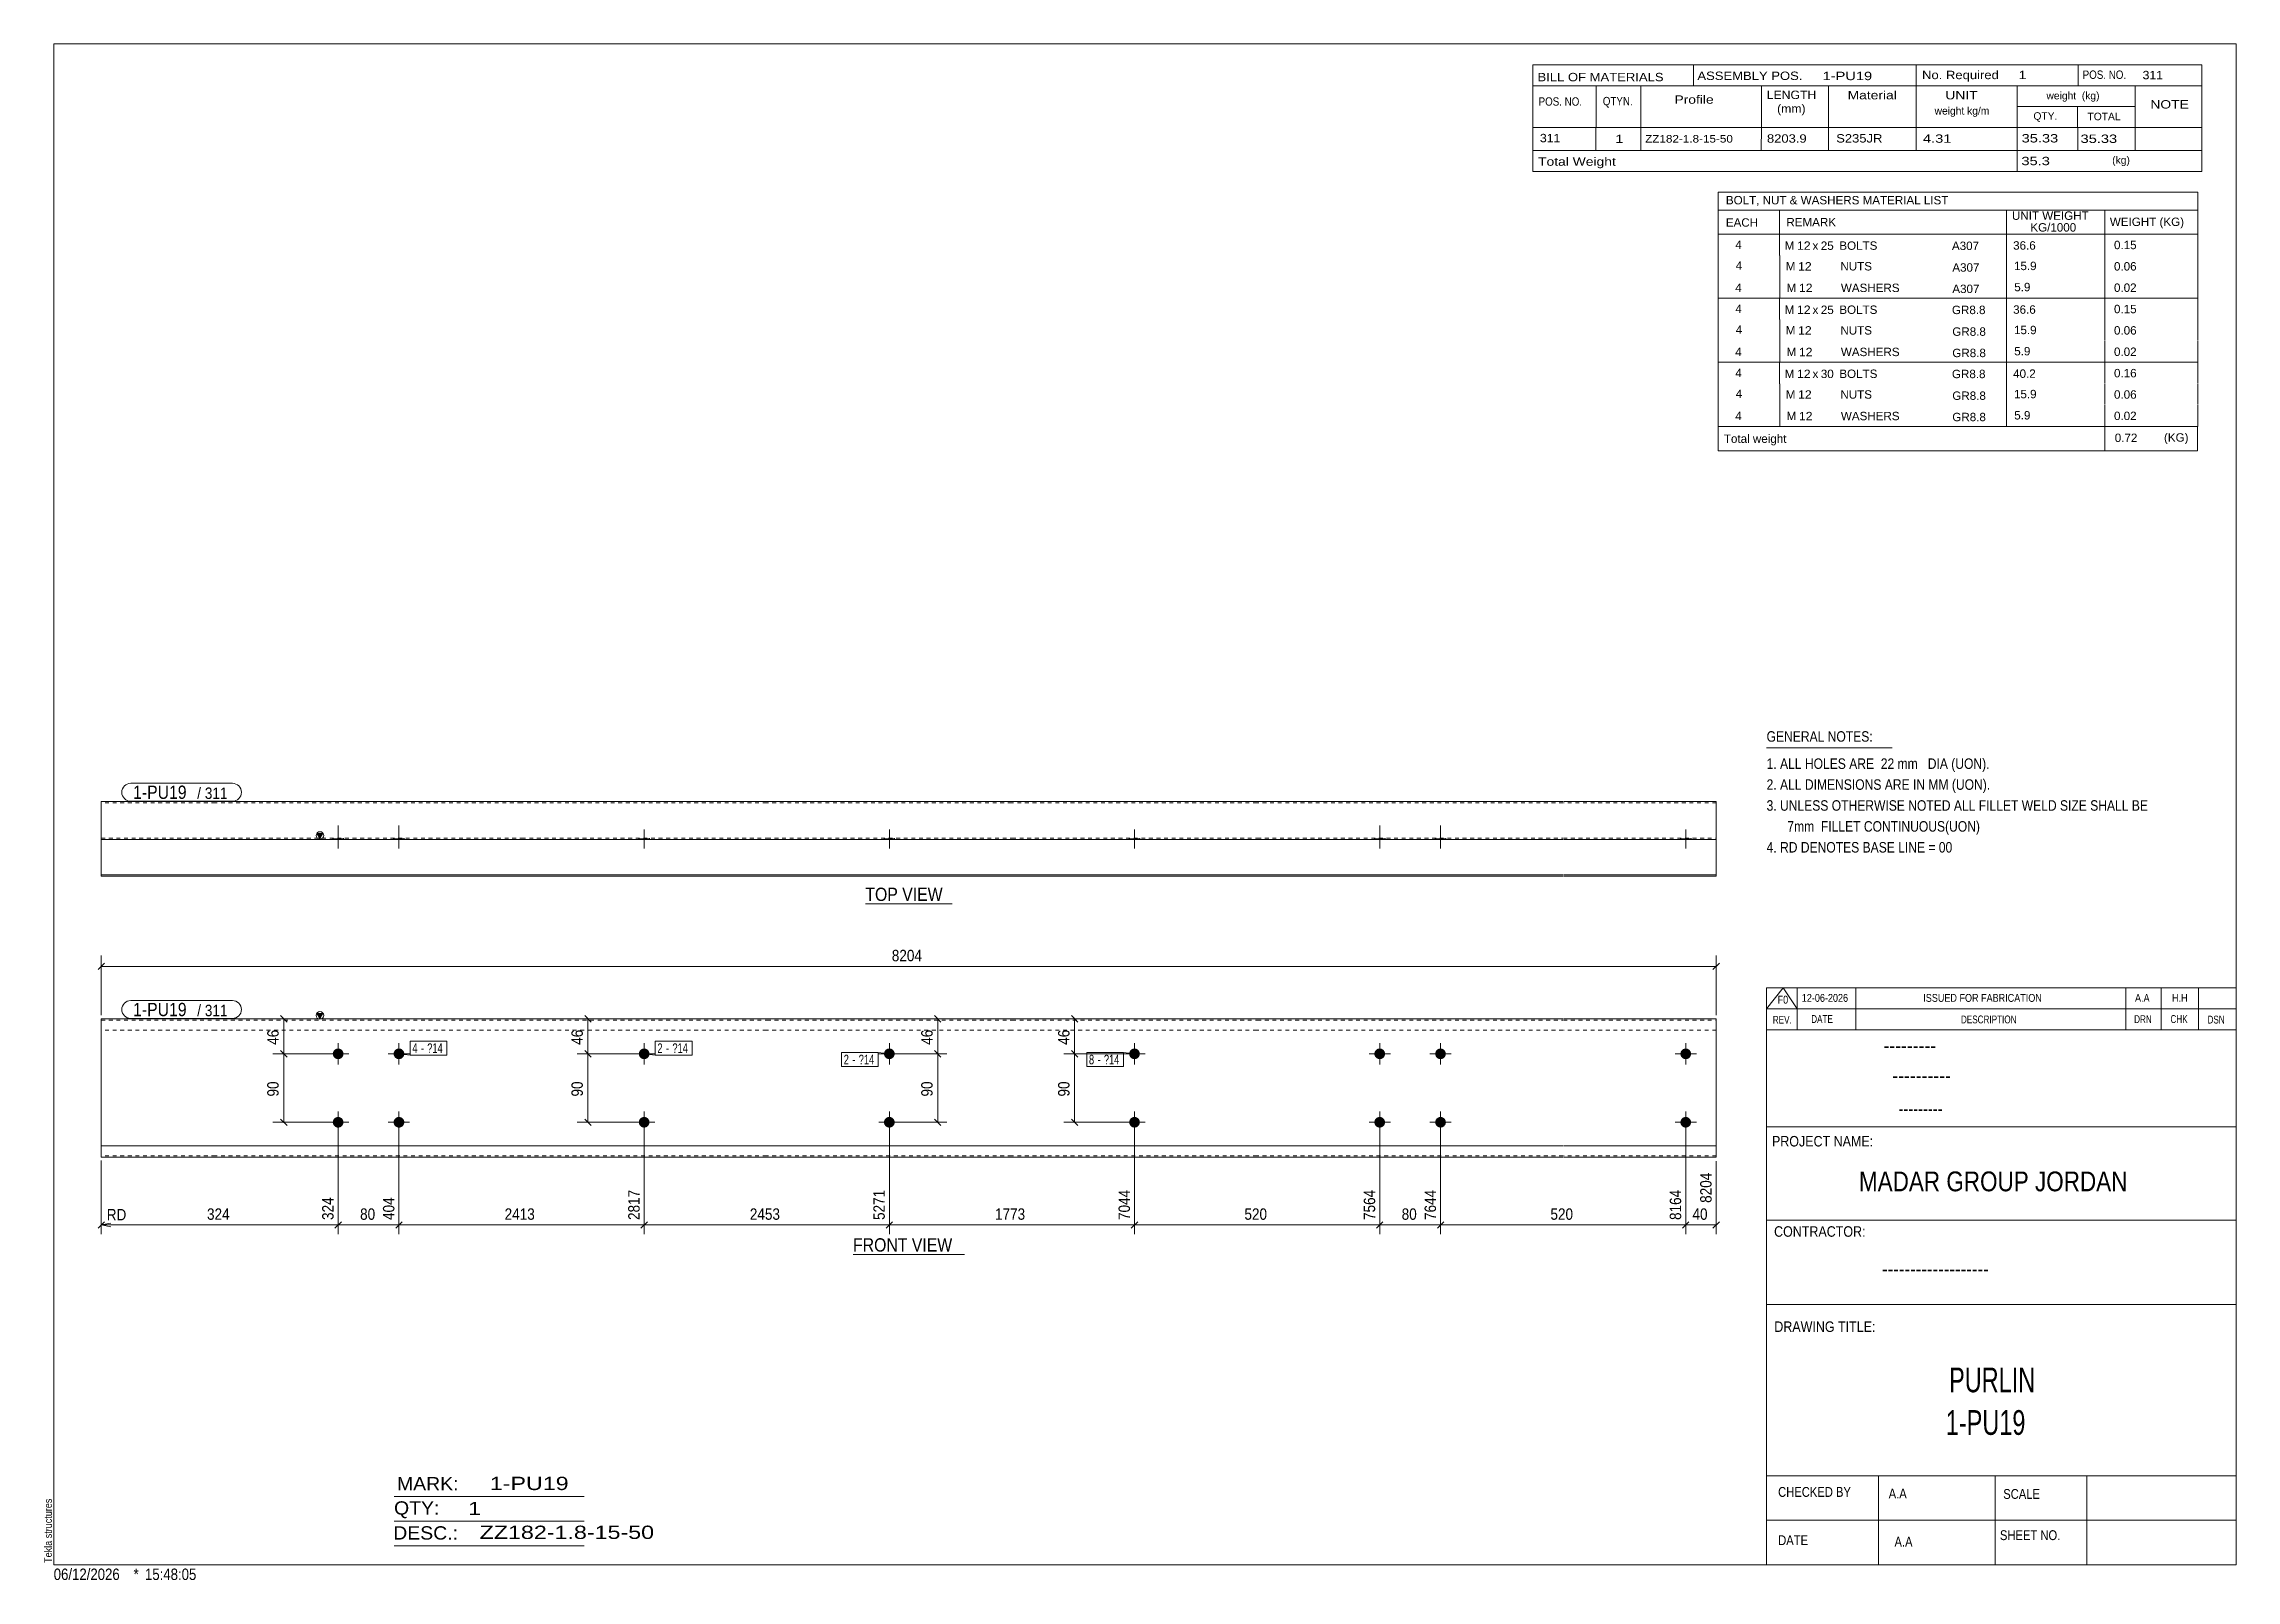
# Model space of a CAD drawing. Header units: millimetres. Extents: x 2 to 579, y 1 to 405.
import ezdxf

# ---------------------------------------------------------------- set-up
doc = ezdxf.new("R2010")
doc.units = ezdxf.units.MM
doc.linetypes.add('XKITLINE00', pattern=[0])
doc.linetypes.add('XKITLINE01', pattern=[4, 1, -1, 1, -1])
for name, color, linetype, lineweight in [('Bolt', 3, 'Continuous', 0), ('BoltMark', 7, 'Continuous', 0), ('Dimensions', 7, 'Continuous', 0), ('DrawingSheet', 5, 'Continuous', 0), ('OtherObjectType', 7, 'Continuous', 0), ('Part', 2, 'Continuous', 0), ('PartMark', 7, 'Continuous', 0)]:
    doc.layers.add(name, color=color, linetype=linetype, lineweight=lineweight)
doc.styles.add('@ARIAL_UNICODE_MS_BOLD', font='ARIAL.TTF')
doc.styles.add('ARIAL', font='ARIAL.TTF')
doc.styles.add('ARIAL_NARROW', font='ARIALN.TTF')
doc.styles.add('COMIC_SANS_MS_BOLD', font='COMICBD.TTF')
doc.styles.add('SWIS721_EX_BT', font='ARIAL.TTF')
doc.styles.add('SWISSE', font='ARIAL.TTF')

# ---------------------------------------------------------------- blocks, each defined once
blk = doc.blocks.new('*A1')
at = {"layer": 'Bolt'}
for points in [[(81.19, 139.35), (81.19, 139.31), (81.19, 139.28), (81.19, 139.24), (81.18, 139.21), (81.18, 139.17), (81.17, 139.14), (81.17, 139.11), (81.16, 139.07), (81.15, 139.04), (81.14, 139.01), (81.13, 138.97), (81.12, 138.94), (81.11, 138.91), (81.1, 138.88), (81.09, 138.84), (81.07, 138.81), (81.06, 138.78), (81.04, 138.75), (81.03, 138.72), (81.01, 138.69), (80.99, 138.66), (80.98, 138.63), (80.96, 138.6), (80.94, 138.57), (80.92, 138.55), (80.9, 138.52), (80.88, 138.49), (80.85, 138.47), (80.83, 138.44), (80.81, 138.41), (80.78, 138.39), (80.76, 138.37), (80.73, 138.34), (80.71, 138.32), (80.68, 138.3), (80.66, 138.28), (80.63, 138.25), (80.6, 138.23), (80.57, 138.22), (80.54, 138.2), (80.51, 138.18), (80.48, 138.16), (80.45, 138.14), (80.42, 138.13), (80.39, 138.11), (80.36, 138.1), (80.33, 138.09), (80.3, 138.07), (80.27, 138.06), (80.23, 138.05), (80.2, 138.04), (80.17, 138.03), (80.13, 138.02), (80.1, 138.01), (80.07, 138.01), (80.03, 138), (80, 137.99), (79.97, 137.99), (79.93, 137.99), (79.9, 137.98), (79.86, 137.98), (79.83, 137.98), (79.79, 137.98), (79.76, 137.98), (79.73, 137.98), (79.69, 137.98), (79.66, 137.99), (79.62, 137.99), (79.59, 137.99), (79.55, 138), (79.52, 138.01), (79.49, 138.01), (79.45, 138.02), (79.42, 138.03), (79.39, 138.04), (79.35, 138.05), (79.32, 138.06), (79.29, 138.07), (79.26, 138.09), (79.23, 138.1), (79.2, 138.11), (79.16, 138.13), (79.13, 138.14), (79.1, 138.16), (79.07, 138.18), (79.04, 138.2), (79.02, 138.22), (78.99, 138.23), (78.96, 138.25), (78.93, 138.28), (78.91, 138.3), (78.88, 138.32), (78.85, 138.34), (78.83, 138.37), (78.8, 138.39), (78.78, 138.41), (78.76, 138.44), (78.73, 138.47), (78.71, 138.49), (78.69, 138.52), (78.67, 138.55), (78.65, 138.57), (78.63, 138.6), (78.61, 138.63), (78.59, 138.66), (78.58, 138.69), (78.56, 138.72), (78.54, 138.75), (78.53, 138.78), (78.51, 138.81), (78.5, 138.84), (78.49, 138.88), (78.48, 138.91), (78.46, 138.94), (78.45, 138.97), (78.44, 139.01), (78.44, 139.04), (78.43, 139.07), (78.42, 139.11), (78.41, 139.14), (78.41, 139.17), (78.4, 139.21), (78.4, 139.24), (78.4, 139.28), (78.4, 139.31), (78.39, 139.35), (78.39, 139.38), (78.39, 139.41), (78.4, 139.45), (78.4, 139.48), (78.4, 139.52), (78.4, 139.55), (78.41, 139.58), (78.41, 139.62), (78.42, 139.65), (78.43, 139.69), (78.44, 139.72), (78.44, 139.75), (78.45, 139.79), (78.46, 139.82), (78.48, 139.85), (78.49, 139.88), (78.5, 139.92), (78.51, 139.95), (78.53, 139.98), (78.54, 140.01), (78.56, 140.04), (78.58, 140.07), (78.59, 140.1), (78.61, 140.13), (78.63, 140.16), (78.65, 140.19), (78.67, 140.21), (78.69, 140.24), (78.71, 140.27), (78.73, 140.29), (78.76, 140.32), (78.78, 140.34), (78.8, 140.37), (78.83, 140.39), (78.85, 140.42), (78.88, 140.44), (78.91, 140.46), (78.93, 140.48), (78.96, 140.5), (78.99, 140.52), (79.02, 140.54), (79.04, 140.56), (79.07, 140.58), (79.1, 140.6), (79.13, 140.61), (79.16, 140.63), (79.2, 140.65), (79.23, 140.66), (79.26, 140.67), (79.29, 140.69), (79.32, 140.7), (79.35, 140.71), (79.39, 140.72), (79.42, 140.73), (79.45, 140.74), (79.49, 140.75), (79.52, 140.75), (79.55, 140.76), (79.59, 140.76), (79.62, 140.77), (79.66, 140.77), (79.69, 140.78), (79.73, 140.78), (79.76, 140.78), (79.79, 140.78), (79.83, 140.78), (79.86, 140.78), (79.9, 140.78), (79.93, 140.77), (79.97, 140.77), (80, 140.76), (80.03, 140.76), (80.07, 140.75), (80.1, 140.75), (80.13, 140.74), (80.17, 140.73), (80.2, 140.72), (80.23, 140.71), (80.27, 140.7), (80.3, 140.69), (80.33, 140.67), (80.36, 140.66), (80.39, 140.65), (80.42, 140.63), (80.45, 140.61), (80.48, 140.6), (80.51, 140.58), (80.54, 140.56), (80.57, 140.54), (80.6, 140.52), (80.63, 140.5), (80.66, 140.48), (80.68, 140.46), (80.71, 140.44), (80.73, 140.42), (80.76, 140.39), (80.78, 140.37), (80.81, 140.34), (80.83, 140.32), (80.85, 140.29), (80.88, 140.27), (80.9, 140.24), (80.92, 140.21), (80.94, 140.19), (80.96, 140.16), (80.98, 140.13), (80.99, 140.1), (81.01, 140.07), (81.03, 140.04), (81.04, 140.01), (81.06, 139.98), (81.07, 139.95), (81.09, 139.92), (81.1, 139.88), (81.11, 139.85), (81.12, 139.82), (81.13, 139.79), (81.14, 139.75), (81.15, 139.72), (81.16, 139.69), (81.17, 139.65), (81.17, 139.62), (81.18, 139.58), (81.18, 139.55), (81.19, 139.52), (81.19, 139.48), (81.19, 139.45), (81.19, 139.41), (81.19, 139.38)], [(97.19, 139.35), (97.19, 139.31), (97.19, 139.28), (97.19, 139.24), (97.18, 139.21), (97.18, 139.17), (97.17, 139.14), (97.17, 139.11), (97.16, 139.07), (97.15, 139.04), (97.14, 139.01), (97.13, 138.97), (97.12, 138.94), (97.11, 138.91), (97.1, 138.88), (97.09, 138.84), (97.07, 138.81), (97.06, 138.78), (97.04, 138.75), (97.03, 138.72), (97.01, 138.69), (96.99, 138.66), (96.98, 138.63), (96.96, 138.6), (96.94, 138.57), (96.92, 138.55), (96.9, 138.52), (96.88, 138.49), (96.85, 138.47), (96.83, 138.44), (96.81, 138.41), (96.78, 138.39), (96.76, 138.37), (96.73, 138.34), (96.71, 138.32), (96.68, 138.3), (96.66, 138.28), (96.63, 138.25), (96.6, 138.23), (96.57, 138.22), (96.54, 138.2), (96.51, 138.18), (96.48, 138.16), (96.45, 138.14), (96.42, 138.13), (96.39, 138.11), (96.36, 138.1), (96.33, 138.09), (96.3, 138.07), (96.27, 138.06), (96.23, 138.05), (96.2, 138.04), (96.17, 138.03), (96.13, 138.02), (96.1, 138.01), (96.07, 138.01), (96.03, 138), (96, 137.99), (95.97, 137.99), (95.93, 137.99), (95.9, 137.98), (95.86, 137.98), (95.83, 137.98), (95.79, 137.98), (95.76, 137.98), (95.73, 137.98), (95.69, 137.98), (95.66, 137.99), (95.62, 137.99), (95.59, 137.99), (95.55, 138), (95.52, 138.01), (95.49, 138.01), (95.45, 138.02), (95.42, 138.03), (95.39, 138.04), (95.35, 138.05), (95.32, 138.06), (95.29, 138.07), (95.26, 138.09), (95.23, 138.1), (95.2, 138.11), (95.16, 138.13), (95.13, 138.14), (95.1, 138.16), (95.07, 138.18), (95.04, 138.2), (95.02, 138.22), (94.99, 138.23), (94.96, 138.25), (94.93, 138.28), (94.91, 138.3), (94.88, 138.32), (94.85, 138.34), (94.83, 138.37), (94.8, 138.39), (94.78, 138.41), (94.76, 138.44), (94.73, 138.47), (94.71, 138.49), (94.69, 138.52), (94.67, 138.55), (94.65, 138.57), (94.63, 138.6), (94.61, 138.63), (94.59, 138.66), (94.58, 138.69), (94.56, 138.72), (94.54, 138.75), (94.53, 138.78), (94.51, 138.81), (94.5, 138.84), (94.49, 138.88), (94.48, 138.91), (94.46, 138.94), (94.45, 138.97), (94.44, 139.01), (94.44, 139.04), (94.43, 139.07), (94.42, 139.11), (94.41, 139.14), (94.41, 139.17), (94.4, 139.21), (94.4, 139.24), (94.4, 139.28), (94.4, 139.31), (94.39, 139.35), (94.39, 139.38), (94.39, 139.41), (94.4, 139.45), (94.4, 139.48), (94.4, 139.52), (94.4, 139.55), (94.41, 139.58), (94.41, 139.62), (94.42, 139.65), (94.43, 139.69), (94.44, 139.72), (94.44, 139.75), (94.45, 139.79), (94.46, 139.82), (94.48, 139.85), (94.49, 139.88), (94.5, 139.92), (94.51, 139.95), (94.53, 139.98), (94.54, 140.01), (94.56, 140.04), (94.58, 140.07), (94.59, 140.1), (94.61, 140.13), (94.63, 140.16), (94.65, 140.19), (94.67, 140.21), (94.69, 140.24), (94.71, 140.27), (94.73, 140.29), (94.76, 140.32), (94.78, 140.34), (94.8, 140.37), (94.83, 140.39), (94.85, 140.42), (94.88, 140.44), (94.91, 140.46), (94.93, 140.48), (94.96, 140.5), (94.99, 140.52), (95.02, 140.54), (95.04, 140.56), (95.07, 140.58), (95.1, 140.6), (95.13, 140.61), (95.16, 140.63), (95.2, 140.65), (95.23, 140.66), (95.26, 140.67), (95.29, 140.69), (95.32, 140.7), (95.35, 140.71), (95.39, 140.72), (95.42, 140.73), (95.45, 140.74), (95.49, 140.75), (95.52, 140.75), (95.55, 140.76), (95.59, 140.76), (95.62, 140.77), (95.66, 140.77), (95.69, 140.78), (95.73, 140.78), (95.76, 140.78), (95.79, 140.78), (95.83, 140.78), (95.86, 140.78), (95.9, 140.78), (95.93, 140.77), (95.97, 140.77), (96, 140.76), (96.03, 140.76), (96.07, 140.75), (96.1, 140.75), (96.13, 140.74), (96.17, 140.73), (96.2, 140.72), (96.23, 140.71), (96.27, 140.7), (96.3, 140.69), (96.33, 140.67), (96.36, 140.66), (96.39, 140.65), (96.42, 140.63), (96.45, 140.61), (96.48, 140.6), (96.51, 140.58), (96.54, 140.56), (96.57, 140.54), (96.6, 140.52), (96.63, 140.5), (96.66, 140.48), (96.68, 140.46), (96.71, 140.44), (96.73, 140.42), (96.76, 140.39), (96.78, 140.37), (96.81, 140.34), (96.83, 140.32), (96.85, 140.29), (96.88, 140.27), (96.9, 140.24), (96.92, 140.21), (96.94, 140.19), (96.96, 140.16), (96.98, 140.13), (96.99, 140.1), (97.01, 140.07), (97.03, 140.04), (97.04, 140.01), (97.06, 139.98), (97.07, 139.95), (97.09, 139.92), (97.1, 139.88), (97.11, 139.85), (97.12, 139.82), (97.13, 139.79), (97.14, 139.75), (97.15, 139.72), (97.16, 139.69), (97.17, 139.65), (97.17, 139.62), (97.18, 139.58), (97.18, 139.55), (97.19, 139.52), (97.19, 139.48), (97.19, 139.45), (97.19, 139.41), (97.19, 139.38)], [(81.19, 121.35), (81.19, 121.31), (81.19, 121.28), (81.19, 121.24), (81.18, 121.21), (81.18, 121.17), (81.17, 121.14), (81.17, 121.11), (81.16, 121.07), (81.15, 121.04), (81.14, 121.01), (81.13, 120.97), (81.12, 120.94), (81.11, 120.91), (81.1, 120.88), (81.09, 120.84), (81.07, 120.81), (81.06, 120.78), (81.04, 120.75), (81.03, 120.72), (81.01, 120.69), (80.99, 120.66), (80.98, 120.63), (80.96, 120.6), (80.94, 120.57), (80.92, 120.55), (80.9, 120.52), (80.88, 120.49), (80.85, 120.47), (80.83, 120.44), (80.81, 120.41), (80.78, 120.39), (80.76, 120.37), (80.73, 120.34), (80.71, 120.32), (80.68, 120.3), (80.66, 120.28), (80.63, 120.25), (80.6, 120.23), (80.57, 120.22), (80.54, 120.2), (80.51, 120.18), (80.48, 120.16), (80.45, 120.14), (80.42, 120.13), (80.39, 120.11), (80.36, 120.1), (80.33, 120.09), (80.3, 120.07), (80.27, 120.06), (80.23, 120.05), (80.2, 120.04), (80.17, 120.03), (80.13, 120.02), (80.1, 120.01), (80.07, 120.01), (80.03, 120), (80, 119.99), (79.97, 119.99), (79.93, 119.99), (79.9, 119.98), (79.86, 119.98), (79.83, 119.98), (79.79, 119.98), (79.76, 119.98), (79.73, 119.98), (79.69, 119.98), (79.66, 119.99), (79.62, 119.99), (79.59, 119.99), (79.55, 120), (79.52, 120.01), (79.49, 120.01), (79.45, 120.02), (79.42, 120.03), (79.39, 120.04), (79.35, 120.05), (79.32, 120.06), (79.29, 120.07), (79.26, 120.09), (79.23, 120.1), (79.2, 120.11), (79.16, 120.13), (79.13, 120.14), (79.1, 120.16), (79.07, 120.18), (79.04, 120.2), (79.02, 120.22), (78.99, 120.23), (78.96, 120.25), (78.93, 120.28), (78.91, 120.3), (78.88, 120.32), (78.85, 120.34), (78.83, 120.37), (78.8, 120.39), (78.78, 120.41), (78.76, 120.44), (78.73, 120.47), (78.71, 120.49), (78.69, 120.52), (78.67, 120.55), (78.65, 120.57), (78.63, 120.6), (78.61, 120.63), (78.59, 120.66), (78.58, 120.69), (78.56, 120.72), (78.54, 120.75), (78.53, 120.78), (78.51, 120.81), (78.5, 120.84), (78.49, 120.88), (78.48, 120.91), (78.46, 120.94), (78.45, 120.97), (78.44, 121.01), (78.44, 121.04), (78.43, 121.07), (78.42, 121.11), (78.41, 121.14), (78.41, 121.17), (78.4, 121.21), (78.4, 121.24), (78.4, 121.28), (78.4, 121.31), (78.39, 121.35), (78.39, 121.38), (78.39, 121.41), (78.4, 121.45), (78.4, 121.48), (78.4, 121.52), (78.4, 121.55), (78.41, 121.58), (78.41, 121.62), (78.42, 121.65), (78.43, 121.69), (78.44, 121.72), (78.44, 121.75), (78.45, 121.79), (78.46, 121.82), (78.48, 121.85), (78.49, 121.88), (78.5, 121.92), (78.51, 121.95), (78.53, 121.98), (78.54, 122.01), (78.56, 122.04), (78.58, 122.07), (78.59, 122.1), (78.61, 122.13), (78.63, 122.16), (78.65, 122.19), (78.67, 122.21), (78.69, 122.24), (78.71, 122.27), (78.73, 122.29), (78.76, 122.32), (78.78, 122.34), (78.8, 122.37), (78.83, 122.39), (78.85, 122.42), (78.88, 122.44), (78.91, 122.46), (78.93, 122.48), (78.96, 122.5), (78.99, 122.52), (79.02, 122.54), (79.04, 122.56), (79.07, 122.58), (79.1, 122.6), (79.13, 122.61), (79.16, 122.63), (79.2, 122.65), (79.23, 122.66), (79.26, 122.67), (79.29, 122.69), (79.32, 122.7), (79.35, 122.71), (79.39, 122.72), (79.42, 122.73), (79.45, 122.74), (79.49, 122.75), (79.52, 122.75), (79.55, 122.76), (79.59, 122.76), (79.62, 122.77), (79.66, 122.77), (79.69, 122.78), (79.73, 122.78), (79.76, 122.78), (79.79, 122.78), (79.83, 122.78), (79.86, 122.78), (79.9, 122.78), (79.93, 122.77), (79.97, 122.77), (80, 122.76), (80.03, 122.76), (80.07, 122.75), (80.1, 122.75), (80.13, 122.74), (80.17, 122.73), (80.2, 122.72), (80.23, 122.71), (80.27, 122.7), (80.3, 122.69), (80.33, 122.67), (80.36, 122.66), (80.39, 122.65), (80.42, 122.63), (80.45, 122.61), (80.48, 122.6), (80.51, 122.58), (80.54, 122.56), (80.57, 122.54), (80.6, 122.52), (80.63, 122.5), (80.66, 122.48), (80.68, 122.46), (80.71, 122.44), (80.73, 122.42), (80.76, 122.39), (80.78, 122.37), (80.81, 122.34), (80.83, 122.32), (80.85, 122.29), (80.88, 122.27), (80.9, 122.24), (80.92, 122.21), (80.94, 122.19), (80.96, 122.16), (80.98, 122.13), (80.99, 122.1), (81.01, 122.07), (81.03, 122.04), (81.04, 122.01), (81.06, 121.98), (81.07, 121.95), (81.09, 121.92), (81.1, 121.88), (81.11, 121.85), (81.12, 121.82), (81.13, 121.79), (81.14, 121.75), (81.15, 121.72), (81.16, 121.69), (81.17, 121.65), (81.17, 121.62), (81.18, 121.58), (81.18, 121.55), (81.19, 121.52), (81.19, 121.48), (81.19, 121.45), (81.19, 121.41), (81.19, 121.38)], [(97.19, 121.35), (97.19, 121.31), (97.19, 121.28), (97.19, 121.24), (97.18, 121.21), (97.18, 121.17), (97.17, 121.14), (97.17, 121.11), (97.16, 121.07), (97.15, 121.04), (97.14, 121.01), (97.13, 120.97), (97.12, 120.94), (97.11, 120.91), (97.1, 120.88), (97.09, 120.84), (97.07, 120.81), (97.06, 120.78), (97.04, 120.75), (97.03, 120.72), (97.01, 120.69), (96.99, 120.66), (96.98, 120.63), (96.96, 120.6), (96.94, 120.57), (96.92, 120.55), (96.9, 120.52), (96.88, 120.49), (96.85, 120.47), (96.83, 120.44), (96.81, 120.41), (96.78, 120.39), (96.76, 120.37), (96.73, 120.34), (96.71, 120.32), (96.68, 120.3), (96.66, 120.28), (96.63, 120.25), (96.6, 120.23), (96.57, 120.22), (96.54, 120.2), (96.51, 120.18), (96.48, 120.16), (96.45, 120.14), (96.42, 120.13), (96.39, 120.11), (96.36, 120.1), (96.33, 120.09), (96.3, 120.07), (96.27, 120.06), (96.23, 120.05), (96.2, 120.04), (96.17, 120.03), (96.13, 120.02), (96.1, 120.01), (96.07, 120.01), (96.03, 120), (96, 119.99), (95.97, 119.99), (95.93, 119.99), (95.9, 119.98), (95.86, 119.98), (95.83, 119.98), (95.79, 119.98), (95.76, 119.98), (95.73, 119.98), (95.69, 119.98), (95.66, 119.99), (95.62, 119.99), (95.59, 119.99), (95.55, 120), (95.52, 120.01), (95.49, 120.01), (95.45, 120.02), (95.42, 120.03), (95.39, 120.04), (95.35, 120.05), (95.32, 120.06), (95.29, 120.07), (95.26, 120.09), (95.23, 120.1), (95.2, 120.11), (95.16, 120.13), (95.13, 120.14), (95.1, 120.16), (95.07, 120.18), (95.04, 120.2), (95.02, 120.22), (94.99, 120.23), (94.96, 120.25), (94.93, 120.28), (94.91, 120.3), (94.88, 120.32), (94.85, 120.34), (94.83, 120.37), (94.8, 120.39), (94.78, 120.41), (94.76, 120.44), (94.73, 120.47), (94.71, 120.49), (94.69, 120.52), (94.67, 120.55), (94.65, 120.57), (94.63, 120.6), (94.61, 120.63), (94.59, 120.66), (94.58, 120.69), (94.56, 120.72), (94.54, 120.75), (94.53, 120.78), (94.51, 120.81), (94.5, 120.84), (94.49, 120.88), (94.48, 120.91), (94.46, 120.94), (94.45, 120.97), (94.44, 121.01), (94.44, 121.04), (94.43, 121.07), (94.42, 121.11), (94.41, 121.14), (94.41, 121.17), (94.4, 121.21), (94.4, 121.24), (94.4, 121.28), (94.4, 121.31), (94.39, 121.35), (94.39, 121.38), (94.39, 121.41), (94.4, 121.45), (94.4, 121.48), (94.4, 121.52), (94.4, 121.55), (94.41, 121.58), (94.41, 121.62), (94.42, 121.65), (94.43, 121.69), (94.44, 121.72), (94.44, 121.75), (94.45, 121.79), (94.46, 121.82), (94.48, 121.85), (94.49, 121.88), (94.5, 121.92), (94.51, 121.95), (94.53, 121.98), (94.54, 122.01), (94.56, 122.04), (94.58, 122.07), (94.59, 122.1), (94.61, 122.13), (94.63, 122.16), (94.65, 122.19), (94.67, 122.21), (94.69, 122.24), (94.71, 122.27), (94.73, 122.29), (94.76, 122.32), (94.78, 122.34), (94.8, 122.37), (94.83, 122.39), (94.85, 122.42), (94.88, 122.44), (94.91, 122.46), (94.93, 122.48), (94.96, 122.5), (94.99, 122.52), (95.02, 122.54), (95.04, 122.56), (95.07, 122.58), (95.1, 122.6), (95.13, 122.61), (95.16, 122.63), (95.2, 122.65), (95.23, 122.66), (95.26, 122.67), (95.29, 122.69), (95.32, 122.7), (95.35, 122.71), (95.39, 122.72), (95.42, 122.73), (95.45, 122.74), (95.49, 122.75), (95.52, 122.75), (95.55, 122.76), (95.59, 122.76), (95.62, 122.77), (95.66, 122.77), (95.69, 122.78), (95.73, 122.78), (95.76, 122.78), (95.79, 122.78), (95.83, 122.78), (95.86, 122.78), (95.9, 122.78), (95.93, 122.77), (95.97, 122.77), (96, 122.76), (96.03, 122.76), (96.07, 122.75), (96.1, 122.75), (96.13, 122.74), (96.17, 122.73), (96.2, 122.72), (96.23, 122.71), (96.27, 122.7), (96.3, 122.69), (96.33, 122.67), (96.36, 122.66), (96.39, 122.65), (96.42, 122.63), (96.45, 122.61), (96.48, 122.6), (96.51, 122.58), (96.54, 122.56), (96.57, 122.54), (96.6, 122.52), (96.63, 122.5), (96.66, 122.48), (96.68, 122.46), (96.71, 122.44), (96.73, 122.42), (96.76, 122.39), (96.78, 122.37), (96.81, 122.34), (96.83, 122.32), (96.85, 122.29), (96.88, 122.27), (96.9, 122.24), (96.92, 122.21), (96.94, 122.19), (96.96, 122.16), (96.98, 122.13), (96.99, 122.1), (97.01, 122.07), (97.03, 122.04), (97.04, 122.01), (97.06, 121.98), (97.07, 121.95), (97.09, 121.92), (97.1, 121.88), (97.11, 121.85), (97.12, 121.82), (97.13, 121.79), (97.14, 121.75), (97.15, 121.72), (97.16, 121.69), (97.17, 121.65), (97.17, 121.62), (97.18, 121.58), (97.18, 121.55), (97.19, 121.52), (97.19, 121.48), (97.19, 121.45), (97.19, 121.41), (97.19, 121.38)]]:
    blk.add_hatch(color=3, dxfattribs=at).paths.add_polyline_path(points, flags=17)
at = {"layer": 'Bolt', "color": 3, "linetype": 'XKITLINE00', "lineweight": 0}
for p, q in [((82.59, 139.38), (76.99, 139.38)), ((79.79, 142.18), (79.79, 136.58)), ((98.59, 139.38), (92.99, 139.38)), ((95.79, 142.18), (95.79, 136.58)), ((82.59, 121.38), (76.99, 121.38)), ((79.79, 124.18), (79.79, 118.58)), ((98.59, 121.38), (92.99, 121.38)), ((95.79, 124.18), (95.79, 118.58))]:
    blk.add_line(p, q, dxfattribs=at)
blk = doc.blocks.new('*A2')
at = {"layer": 'Bolt'}
for points in [[(161.68, 139.35), (161.68, 139.31), (161.68, 139.28), (161.68, 139.24), (161.67, 139.21), (161.67, 139.17), (161.66, 139.14), (161.65, 139.11), (161.65, 139.07), (161.64, 139.04), (161.63, 139.01), (161.62, 138.97), (161.61, 138.94), (161.6, 138.91), (161.59, 138.88), (161.58, 138.84), (161.56, 138.81), (161.55, 138.78), (161.53, 138.75), (161.52, 138.72), (161.5, 138.69), (161.48, 138.66), (161.46, 138.63), (161.45, 138.6), (161.43, 138.57), (161.41, 138.55), (161.39, 138.52), (161.36, 138.49), (161.34, 138.47), (161.32, 138.44), (161.3, 138.41), (161.27, 138.39), (161.25, 138.37), (161.22, 138.34), (161.2, 138.32), (161.17, 138.3), (161.14, 138.28), (161.12, 138.26), (161.09, 138.24), (161.06, 138.22), (161.03, 138.2), (161, 138.18), (160.97, 138.16), (160.94, 138.15), (160.91, 138.13), (160.88, 138.11), (160.85, 138.1), (160.82, 138.09), (160.79, 138.07), (160.75, 138.06), (160.72, 138.05), (160.69, 138.04), (160.66, 138.03), (160.62, 138.02), (160.59, 138.01), (160.55, 138.01), (160.52, 138), (160.49, 137.99), (160.45, 137.99), (160.42, 137.99), (160.38, 137.98), (160.35, 137.98), (160.32, 137.98), (160.28, 137.98), (160.25, 137.98), (160.21, 137.98), (160.18, 137.98), (160.14, 137.99), (160.11, 137.99), (160.08, 137.99), (160.04, 138), (160.01, 138.01), (159.98, 138.01), (159.94, 138.02), (159.91, 138.03), (159.88, 138.04), (159.84, 138.05), (159.81, 138.06), (159.78, 138.07), (159.75, 138.09), (159.71, 138.1), (159.68, 138.11), (159.65, 138.13), (159.62, 138.15), (159.59, 138.16), (159.56, 138.18), (159.53, 138.2), (159.5, 138.22), (159.48, 138.24), (159.45, 138.26), (159.42, 138.28), (159.39, 138.3), (159.37, 138.32), (159.34, 138.34), (159.32, 138.37), (159.29, 138.39), (159.27, 138.41), (159.24, 138.44), (159.22, 138.47), (159.2, 138.49), (159.18, 138.52), (159.16, 138.55), (159.14, 138.57), (159.12, 138.6), (159.1, 138.63), (159.08, 138.66), (159.06, 138.69), (159.05, 138.72), (159.03, 138.75), (159.02, 138.78), (159, 138.81), (158.99, 138.84), (158.98, 138.88), (158.96, 138.91), (158.95, 138.94), (158.94, 138.97), (158.93, 139.01), (158.92, 139.04), (158.92, 139.07), (158.91, 139.11), (158.9, 139.14), (158.9, 139.17), (158.89, 139.21), (158.89, 139.24), (158.89, 139.28), (158.88, 139.31), (158.88, 139.35), (158.88, 139.38), (158.88, 139.41), (158.88, 139.45), (158.89, 139.48), (158.89, 139.52), (158.89, 139.55), (158.9, 139.59), (158.9, 139.62), (158.91, 139.65), (158.92, 139.69), (158.92, 139.72), (158.93, 139.75), (158.94, 139.79), (158.95, 139.82), (158.96, 139.85), (158.98, 139.88), (158.99, 139.92), (159, 139.95), (159.02, 139.98), (159.03, 140.01), (159.05, 140.04), (159.06, 140.07), (159.08, 140.1), (159.1, 140.13), (159.12, 140.16), (159.14, 140.19), (159.16, 140.21), (159.18, 140.24), (159.2, 140.27), (159.22, 140.29), (159.24, 140.32), (159.27, 140.35), (159.29, 140.37), (159.32, 140.39), (159.34, 140.42), (159.37, 140.44), (159.39, 140.46), (159.42, 140.48), (159.45, 140.5), (159.48, 140.52), (159.5, 140.54), (159.53, 140.56), (159.56, 140.58), (159.59, 140.6), (159.62, 140.61), (159.65, 140.63), (159.68, 140.65), (159.71, 140.66), (159.75, 140.67), (159.78, 140.69), (159.81, 140.7), (159.84, 140.71), (159.88, 140.72), (159.91, 140.73), (159.94, 140.74), (159.98, 140.75), (160.01, 140.75), (160.04, 140.76), (160.08, 140.76), (160.11, 140.77), (160.14, 140.77), (160.18, 140.78), (160.21, 140.78), (160.25, 140.78), (160.28, 140.78), (160.32, 140.78), (160.35, 140.78), (160.38, 140.78), (160.42, 140.77), (160.45, 140.77), (160.49, 140.76), (160.52, 140.76), (160.55, 140.75), (160.59, 140.75), (160.62, 140.74), (160.66, 140.73), (160.69, 140.72), (160.72, 140.71), (160.75, 140.7), (160.79, 140.69), (160.82, 140.67), (160.85, 140.66), (160.88, 140.65), (160.91, 140.63), (160.94, 140.61), (160.97, 140.6), (161, 140.58), (161.03, 140.56), (161.06, 140.54), (161.09, 140.52), (161.12, 140.5), (161.14, 140.48), (161.17, 140.46), (161.2, 140.44), (161.22, 140.42), (161.25, 140.39), (161.27, 140.37), (161.3, 140.35), (161.32, 140.32), (161.34, 140.29), (161.36, 140.27), (161.39, 140.24), (161.41, 140.21), (161.43, 140.19), (161.45, 140.16), (161.46, 140.13), (161.48, 140.1), (161.5, 140.07), (161.52, 140.04), (161.53, 140.01), (161.55, 139.98), (161.56, 139.95), (161.58, 139.92), (161.59, 139.88), (161.6, 139.85), (161.61, 139.82), (161.62, 139.79), (161.63, 139.75), (161.64, 139.72), (161.65, 139.69), (161.65, 139.65), (161.66, 139.62), (161.67, 139.59), (161.67, 139.55), (161.68, 139.52), (161.68, 139.48), (161.68, 139.45), (161.68, 139.41), (161.68, 139.38)], [(161.68, 121.35), (161.68, 121.31), (161.68, 121.28), (161.68, 121.24), (161.67, 121.21), (161.67, 121.17), (161.66, 121.14), (161.65, 121.11), (161.65, 121.07), (161.64, 121.04), (161.63, 121.01), (161.62, 120.97), (161.61, 120.94), (161.6, 120.91), (161.59, 120.88), (161.58, 120.84), (161.56, 120.81), (161.55, 120.78), (161.53, 120.75), (161.52, 120.72), (161.5, 120.69), (161.48, 120.66), (161.46, 120.63), (161.45, 120.6), (161.43, 120.57), (161.41, 120.55), (161.39, 120.52), (161.36, 120.49), (161.34, 120.47), (161.32, 120.44), (161.3, 120.41), (161.27, 120.39), (161.25, 120.37), (161.22, 120.34), (161.2, 120.32), (161.17, 120.3), (161.14, 120.28), (161.12, 120.26), (161.09, 120.24), (161.06, 120.22), (161.03, 120.2), (161, 120.18), (160.97, 120.16), (160.94, 120.15), (160.91, 120.13), (160.88, 120.11), (160.85, 120.1), (160.82, 120.09), (160.79, 120.07), (160.75, 120.06), (160.72, 120.05), (160.69, 120.04), (160.66, 120.03), (160.62, 120.02), (160.59, 120.01), (160.55, 120.01), (160.52, 120), (160.49, 119.99), (160.45, 119.99), (160.42, 119.99), (160.38, 119.98), (160.35, 119.98), (160.32, 119.98), (160.28, 119.98), (160.25, 119.98), (160.21, 119.98), (160.18, 119.98), (160.14, 119.99), (160.11, 119.99), (160.08, 119.99), (160.04, 120), (160.01, 120.01), (159.98, 120.01), (159.94, 120.02), (159.91, 120.03), (159.88, 120.04), (159.84, 120.05), (159.81, 120.06), (159.78, 120.07), (159.75, 120.09), (159.71, 120.1), (159.68, 120.11), (159.65, 120.13), (159.62, 120.15), (159.59, 120.16), (159.56, 120.18), (159.53, 120.2), (159.5, 120.22), (159.48, 120.24), (159.45, 120.26), (159.42, 120.28), (159.39, 120.3), (159.37, 120.32), (159.34, 120.34), (159.32, 120.37), (159.29, 120.39), (159.27, 120.41), (159.24, 120.44), (159.22, 120.47), (159.2, 120.49), (159.18, 120.52), (159.16, 120.55), (159.14, 120.57), (159.12, 120.6), (159.1, 120.63), (159.08, 120.66), (159.06, 120.69), (159.05, 120.72), (159.03, 120.75), (159.02, 120.78), (159, 120.81), (158.99, 120.84), (158.98, 120.88), (158.96, 120.91), (158.95, 120.94), (158.94, 120.97), (158.93, 121.01), (158.92, 121.04), (158.92, 121.07), (158.91, 121.11), (158.9, 121.14), (158.9, 121.17), (158.89, 121.21), (158.89, 121.24), (158.89, 121.28), (158.88, 121.31), (158.88, 121.35), (158.88, 121.38), (158.88, 121.41), (158.88, 121.45), (158.89, 121.48), (158.89, 121.52), (158.89, 121.55), (158.9, 121.59), (158.9, 121.62), (158.91, 121.65), (158.92, 121.69), (158.92, 121.72), (158.93, 121.75), (158.94, 121.79), (158.95, 121.82), (158.96, 121.85), (158.98, 121.88), (158.99, 121.92), (159, 121.95), (159.02, 121.98), (159.03, 122.01), (159.05, 122.04), (159.06, 122.07), (159.08, 122.1), (159.1, 122.13), (159.12, 122.16), (159.14, 122.19), (159.16, 122.21), (159.18, 122.24), (159.2, 122.27), (159.22, 122.29), (159.24, 122.32), (159.27, 122.35), (159.29, 122.37), (159.32, 122.39), (159.34, 122.42), (159.37, 122.44), (159.39, 122.46), (159.42, 122.48), (159.45, 122.5), (159.48, 122.52), (159.5, 122.54), (159.53, 122.56), (159.56, 122.58), (159.59, 122.6), (159.62, 122.61), (159.65, 122.63), (159.68, 122.65), (159.71, 122.66), (159.75, 122.67), (159.78, 122.69), (159.81, 122.7), (159.84, 122.71), (159.88, 122.72), (159.91, 122.73), (159.94, 122.74), (159.98, 122.75), (160.01, 122.75), (160.04, 122.76), (160.08, 122.76), (160.11, 122.77), (160.14, 122.77), (160.18, 122.78), (160.21, 122.78), (160.25, 122.78), (160.28, 122.78), (160.32, 122.78), (160.35, 122.78), (160.38, 122.78), (160.42, 122.77), (160.45, 122.77), (160.49, 122.76), (160.52, 122.76), (160.55, 122.75), (160.59, 122.75), (160.62, 122.74), (160.66, 122.73), (160.69, 122.72), (160.72, 122.71), (160.75, 122.7), (160.79, 122.69), (160.82, 122.67), (160.85, 122.66), (160.88, 122.65), (160.91, 122.63), (160.94, 122.61), (160.97, 122.6), (161, 122.58), (161.03, 122.56), (161.06, 122.54), (161.09, 122.52), (161.12, 122.5), (161.14, 122.48), (161.17, 122.46), (161.2, 122.44), (161.22, 122.42), (161.25, 122.39), (161.27, 122.37), (161.3, 122.35), (161.32, 122.32), (161.34, 122.29), (161.36, 122.27), (161.39, 122.24), (161.41, 122.21), (161.43, 122.19), (161.45, 122.16), (161.46, 122.13), (161.48, 122.1), (161.5, 122.07), (161.52, 122.04), (161.53, 122.01), (161.55, 121.98), (161.56, 121.95), (161.58, 121.92), (161.59, 121.88), (161.6, 121.85), (161.61, 121.82), (161.62, 121.79), (161.63, 121.75), (161.64, 121.72), (161.65, 121.69), (161.65, 121.65), (161.66, 121.62), (161.67, 121.59), (161.67, 121.55), (161.68, 121.52), (161.68, 121.48), (161.68, 121.45), (161.68, 121.41), (161.68, 121.38)]]:
    blk.add_hatch(color=3, dxfattribs=at).paths.add_polyline_path(points, flags=17)
at = {"layer": 'Bolt', "color": 3, "linetype": 'XKITLINE00', "lineweight": 0}
for p, q in [((163.08, 139.38), (157.48, 139.38)), ((160.28, 142.18), (160.28, 136.58)), ((163.08, 121.38), (157.48, 121.38)), ((160.28, 124.18), (160.28, 118.58))]:
    blk.add_line(p, q, dxfattribs=at)
blk = doc.blocks.new('*A3')
at = {"layer": 'Bolt'}
for points in [[(226.17, 139.35), (226.17, 139.31), (226.17, 139.28), (226.16, 139.24), (226.16, 139.21), (226.15, 139.17), (226.15, 139.14), (226.14, 139.11), (226.14, 139.07), (226.13, 139.04), (226.12, 139.01), (226.11, 138.97), (226.1, 138.94), (226.09, 138.91), (226.08, 138.88), (226.06, 138.84), (226.05, 138.81), (226.04, 138.78), (226.02, 138.75), (226, 138.72), (225.99, 138.69), (225.97, 138.66), (225.95, 138.63), (225.93, 138.6), (225.91, 138.57), (225.89, 138.55), (225.87, 138.52), (225.85, 138.49), (225.83, 138.47), (225.81, 138.44), (225.78, 138.41), (225.76, 138.39), (225.74, 138.37), (225.71, 138.34), (225.68, 138.32), (225.66, 138.3), (225.63, 138.28), (225.6, 138.26), (225.58, 138.24), (225.55, 138.22), (225.52, 138.2), (225.49, 138.18), (225.46, 138.16), (225.43, 138.15), (225.4, 138.13), (225.37, 138.11), (225.34, 138.1), (225.31, 138.09), (225.27, 138.07), (225.24, 138.06), (225.21, 138.05), (225.18, 138.04), (225.14, 138.03), (225.11, 138.02), (225.08, 138.01), (225.04, 138.01), (225.01, 138), (224.98, 137.99), (224.94, 137.99), (224.91, 137.99), (224.87, 137.98), (224.84, 137.98), (224.8, 137.98), (224.77, 137.98), (224.74, 137.98), (224.7, 137.98), (224.67, 137.98), (224.63, 137.99), (224.6, 137.99), (224.56, 137.99), (224.53, 138), (224.5, 138.01), (224.46, 138.01), (224.43, 138.02), (224.4, 138.03), (224.36, 138.04), (224.33, 138.05), (224.3, 138.06), (224.27, 138.07), (224.23, 138.09), (224.2, 138.1), (224.17, 138.11), (224.14, 138.13), (224.11, 138.15), (224.08, 138.16), (224.05, 138.18), (224.02, 138.2), (223.99, 138.22), (223.96, 138.24), (223.94, 138.26), (223.91, 138.28), (223.88, 138.3), (223.86, 138.32), (223.83, 138.34), (223.8, 138.37), (223.78, 138.39), (223.76, 138.41), (223.73, 138.44), (223.71, 138.47), (223.69, 138.49), (223.67, 138.52), (223.65, 138.55), (223.63, 138.57), (223.61, 138.6), (223.59, 138.63), (223.57, 138.66), (223.55, 138.69), (223.53, 138.72), (223.52, 138.75), (223.5, 138.78), (223.49, 138.81), (223.48, 138.84), (223.46, 138.88), (223.45, 138.91), (223.44, 138.94), (223.43, 138.97), (223.42, 139.01), (223.41, 139.04), (223.4, 139.07), (223.4, 139.11), (223.39, 139.14), (223.38, 139.17), (223.38, 139.21), (223.38, 139.24), (223.37, 139.28), (223.37, 139.31), (223.37, 139.35), (223.37, 139.38), (223.37, 139.41), (223.37, 139.45), (223.37, 139.48), (223.38, 139.52), (223.38, 139.55), (223.38, 139.59), (223.39, 139.62), (223.4, 139.65), (223.4, 139.69), (223.41, 139.72), (223.42, 139.75), (223.43, 139.79), (223.44, 139.82), (223.45, 139.85), (223.46, 139.88), (223.48, 139.92), (223.49, 139.95), (223.5, 139.98), (223.52, 140.01), (223.53, 140.04), (223.55, 140.07), (223.57, 140.1), (223.59, 140.13), (223.61, 140.16), (223.63, 140.19), (223.65, 140.21), (223.67, 140.24), (223.69, 140.27), (223.71, 140.29), (223.73, 140.32), (223.76, 140.35), (223.78, 140.37), (223.8, 140.39), (223.83, 140.42), (223.86, 140.44), (223.88, 140.46), (223.91, 140.48), (223.94, 140.5), (223.96, 140.52), (223.99, 140.54), (224.02, 140.56), (224.05, 140.58), (224.08, 140.6), (224.11, 140.61), (224.14, 140.63), (224.17, 140.65), (224.2, 140.66), (224.23, 140.67), (224.27, 140.69), (224.3, 140.7), (224.33, 140.71), (224.36, 140.72), (224.4, 140.73), (224.43, 140.74), (224.46, 140.75), (224.5, 140.75), (224.53, 140.76), (224.56, 140.76), (224.6, 140.77), (224.63, 140.77), (224.67, 140.78), (224.7, 140.78), (224.74, 140.78), (224.77, 140.78), (224.8, 140.78), (224.84, 140.78), (224.87, 140.78), (224.91, 140.77), (224.94, 140.77), (224.98, 140.76), (225.01, 140.76), (225.04, 140.75), (225.08, 140.75), (225.11, 140.74), (225.14, 140.73), (225.18, 140.72), (225.21, 140.71), (225.24, 140.7), (225.27, 140.69), (225.31, 140.67), (225.34, 140.66), (225.37, 140.65), (225.4, 140.63), (225.43, 140.61), (225.46, 140.6), (225.49, 140.58), (225.52, 140.56), (225.55, 140.54), (225.58, 140.52), (225.6, 140.5), (225.63, 140.48), (225.66, 140.46), (225.68, 140.44), (225.71, 140.42), (225.74, 140.39), (225.76, 140.37), (225.78, 140.35), (225.81, 140.32), (225.83, 140.29), (225.85, 140.27), (225.87, 140.24), (225.89, 140.21), (225.91, 140.19), (225.93, 140.16), (225.95, 140.13), (225.97, 140.1), (225.99, 140.07), (226, 140.04), (226.02, 140.01), (226.04, 139.98), (226.05, 139.95), (226.06, 139.92), (226.08, 139.88), (226.09, 139.85), (226.1, 139.82), (226.11, 139.79), (226.12, 139.75), (226.13, 139.72), (226.14, 139.69), (226.14, 139.65), (226.15, 139.62), (226.15, 139.59), (226.16, 139.55), (226.16, 139.52), (226.17, 139.48), (226.17, 139.45), (226.17, 139.41), (226.17, 139.38)], [(226.17, 121.35), (226.17, 121.31), (226.17, 121.28), (226.16, 121.24), (226.16, 121.21), (226.15, 121.17), (226.15, 121.14), (226.14, 121.11), (226.14, 121.07), (226.13, 121.04), (226.12, 121.01), (226.11, 120.97), (226.1, 120.94), (226.09, 120.91), (226.08, 120.88), (226.06, 120.84), (226.05, 120.81), (226.04, 120.78), (226.02, 120.75), (226, 120.72), (225.99, 120.69), (225.97, 120.66), (225.95, 120.63), (225.93, 120.6), (225.91, 120.57), (225.89, 120.55), (225.87, 120.52), (225.85, 120.49), (225.83, 120.47), (225.81, 120.44), (225.78, 120.41), (225.76, 120.39), (225.74, 120.37), (225.71, 120.34), (225.68, 120.32), (225.66, 120.3), (225.63, 120.28), (225.6, 120.26), (225.58, 120.24), (225.55, 120.22), (225.52, 120.2), (225.49, 120.18), (225.46, 120.16), (225.43, 120.15), (225.4, 120.13), (225.37, 120.11), (225.34, 120.1), (225.31, 120.09), (225.27, 120.07), (225.24, 120.06), (225.21, 120.05), (225.18, 120.04), (225.14, 120.03), (225.11, 120.02), (225.08, 120.01), (225.04, 120.01), (225.01, 120), (224.98, 119.99), (224.94, 119.99), (224.91, 119.99), (224.87, 119.98), (224.84, 119.98), (224.8, 119.98), (224.77, 119.98), (224.74, 119.98), (224.7, 119.98), (224.67, 119.98), (224.63, 119.99), (224.6, 119.99), (224.56, 119.99), (224.53, 120), (224.5, 120.01), (224.46, 120.01), (224.43, 120.02), (224.4, 120.03), (224.36, 120.04), (224.33, 120.05), (224.3, 120.06), (224.27, 120.07), (224.23, 120.09), (224.2, 120.1), (224.17, 120.11), (224.14, 120.13), (224.11, 120.15), (224.08, 120.16), (224.05, 120.18), (224.02, 120.2), (223.99, 120.22), (223.96, 120.24), (223.94, 120.26), (223.91, 120.28), (223.88, 120.3), (223.86, 120.32), (223.83, 120.34), (223.8, 120.37), (223.78, 120.39), (223.76, 120.41), (223.73, 120.44), (223.71, 120.47), (223.69, 120.49), (223.67, 120.52), (223.65, 120.55), (223.63, 120.57), (223.61, 120.6), (223.59, 120.63), (223.57, 120.66), (223.55, 120.69), (223.53, 120.72), (223.52, 120.75), (223.5, 120.78), (223.49, 120.81), (223.48, 120.84), (223.46, 120.88), (223.45, 120.91), (223.44, 120.94), (223.43, 120.97), (223.42, 121.01), (223.41, 121.04), (223.4, 121.07), (223.4, 121.11), (223.39, 121.14), (223.38, 121.17), (223.38, 121.21), (223.38, 121.24), (223.37, 121.28), (223.37, 121.31), (223.37, 121.35), (223.37, 121.38), (223.37, 121.41), (223.37, 121.45), (223.37, 121.48), (223.38, 121.52), (223.38, 121.55), (223.38, 121.59), (223.39, 121.62), (223.4, 121.65), (223.4, 121.69), (223.41, 121.72), (223.42, 121.75), (223.43, 121.79), (223.44, 121.82), (223.45, 121.85), (223.46, 121.88), (223.48, 121.92), (223.49, 121.95), (223.5, 121.98), (223.52, 122.01), (223.53, 122.04), (223.55, 122.07), (223.57, 122.1), (223.59, 122.13), (223.61, 122.16), (223.63, 122.19), (223.65, 122.21), (223.67, 122.24), (223.69, 122.27), (223.71, 122.29), (223.73, 122.32), (223.76, 122.35), (223.78, 122.37), (223.8, 122.39), (223.83, 122.42), (223.86, 122.44), (223.88, 122.46), (223.91, 122.48), (223.94, 122.5), (223.96, 122.52), (223.99, 122.54), (224.02, 122.56), (224.05, 122.58), (224.08, 122.6), (224.11, 122.61), (224.14, 122.63), (224.17, 122.65), (224.2, 122.66), (224.23, 122.67), (224.27, 122.69), (224.3, 122.7), (224.33, 122.71), (224.36, 122.72), (224.4, 122.73), (224.43, 122.74), (224.46, 122.75), (224.5, 122.75), (224.53, 122.76), (224.56, 122.76), (224.6, 122.77), (224.63, 122.77), (224.67, 122.78), (224.7, 122.78), (224.74, 122.78), (224.77, 122.78), (224.8, 122.78), (224.84, 122.78), (224.87, 122.78), (224.91, 122.77), (224.94, 122.77), (224.98, 122.76), (225.01, 122.76), (225.04, 122.75), (225.08, 122.75), (225.11, 122.74), (225.14, 122.73), (225.18, 122.72), (225.21, 122.71), (225.24, 122.7), (225.27, 122.69), (225.31, 122.67), (225.34, 122.66), (225.37, 122.65), (225.4, 122.63), (225.43, 122.61), (225.46, 122.6), (225.49, 122.58), (225.52, 122.56), (225.55, 122.54), (225.58, 122.52), (225.6, 122.5), (225.63, 122.48), (225.66, 122.46), (225.68, 122.44), (225.71, 122.42), (225.74, 122.39), (225.76, 122.37), (225.78, 122.35), (225.81, 122.32), (225.83, 122.29), (225.85, 122.27), (225.87, 122.24), (225.89, 122.21), (225.91, 122.19), (225.93, 122.16), (225.95, 122.13), (225.97, 122.1), (225.99, 122.07), (226, 122.04), (226.02, 122.01), (226.04, 121.98), (226.05, 121.95), (226.06, 121.92), (226.08, 121.88), (226.09, 121.85), (226.1, 121.82), (226.11, 121.79), (226.12, 121.75), (226.13, 121.72), (226.14, 121.69), (226.14, 121.65), (226.15, 121.62), (226.15, 121.59), (226.16, 121.55), (226.16, 121.52), (226.17, 121.48), (226.17, 121.45), (226.17, 121.41), (226.17, 121.38)]]:
    blk.add_hatch(color=3, dxfattribs=at).paths.add_polyline_path(points, flags=17)
at = {"layer": 'Bolt', "color": 3, "linetype": 'XKITLINE00', "lineweight": 0}
for p, q in [((227.57, 139.38), (221.97, 139.38)), ((224.77, 142.18), (224.77, 136.58)), ((227.57, 121.38), (221.97, 121.38)), ((224.77, 124.18), (224.77, 118.58))]:
    blk.add_line(p, q, dxfattribs=at)
blk = doc.blocks.new('*A4')
at = {"layer": 'Bolt'}
for points in [[(355.14, 139.35), (355.14, 139.31), (355.14, 139.28), (355.14, 139.24), (355.13, 139.21), (355.13, 139.17), (355.12, 139.14), (355.12, 139.11), (355.11, 139.07), (355.1, 139.04), (355.09, 139.01), (355.09, 138.97), (355.07, 138.94), (355.06, 138.91), (355.05, 138.88), (355.04, 138.84), (355.03, 138.81), (355.01, 138.78), (355, 138.75), (354.98, 138.72), (354.96, 138.69), (354.95, 138.66), (354.93, 138.63), (354.91, 138.6), (354.89, 138.57), (354.87, 138.55), (354.85, 138.52), (354.83, 138.49), (354.81, 138.47), (354.78, 138.44), (354.76, 138.41), (354.74, 138.39), (354.71, 138.37), (354.69, 138.34), (354.66, 138.32), (354.63, 138.3), (354.61, 138.28), (354.58, 138.25), (354.55, 138.23), (354.52, 138.22), (354.49, 138.2), (354.47, 138.18), (354.44, 138.16), (354.41, 138.14), (354.37, 138.13), (354.34, 138.11), (354.31, 138.1), (354.28, 138.09), (354.25, 138.07), (354.22, 138.06), (354.18, 138.05), (354.15, 138.04), (354.12, 138.03), (354.09, 138.02), (354.05, 138.01), (354.02, 138.01), (353.98, 138), (353.95, 137.99), (353.92, 137.99), (353.88, 137.99), (353.85, 137.98), (353.81, 137.98), (353.78, 137.98), (353.75, 137.98), (353.71, 137.98), (353.68, 137.98), (353.64, 137.98), (353.61, 137.99), (353.57, 137.99), (353.54, 137.99), (353.51, 138), (353.47, 138.01), (353.44, 138.01), (353.41, 138.02), (353.37, 138.03), (353.34, 138.04), (353.31, 138.05), (353.27, 138.06), (353.24, 138.07), (353.21, 138.09), (353.18, 138.1), (353.15, 138.11), (353.12, 138.13), (353.09, 138.14), (353.06, 138.16), (353.03, 138.18), (353, 138.2), (352.97, 138.22), (352.94, 138.23), (352.91, 138.25), (352.88, 138.28), (352.86, 138.3), (352.83, 138.32), (352.81, 138.34), (352.78, 138.37), (352.76, 138.39), (352.73, 138.41), (352.71, 138.44), (352.69, 138.47), (352.66, 138.49), (352.64, 138.52), (352.62, 138.55), (352.6, 138.57), (352.58, 138.6), (352.56, 138.63), (352.54, 138.66), (352.53, 138.69), (352.51, 138.72), (352.49, 138.75), (352.48, 138.78), (352.47, 138.81), (352.45, 138.84), (352.44, 138.88), (352.43, 138.91), (352.42, 138.94), (352.41, 138.97), (352.4, 139.01), (352.39, 139.04), (352.38, 139.07), (352.37, 139.11), (352.37, 139.14), (352.36, 139.17), (352.36, 139.21), (352.35, 139.24), (352.35, 139.28), (352.35, 139.31), (352.35, 139.35), (352.35, 139.38), (352.35, 139.41), (352.35, 139.45), (352.35, 139.48), (352.35, 139.52), (352.36, 139.55), (352.36, 139.58), (352.37, 139.62), (352.37, 139.65), (352.38, 139.69), (352.39, 139.72), (352.4, 139.75), (352.41, 139.79), (352.42, 139.82), (352.43, 139.85), (352.44, 139.88), (352.45, 139.92), (352.47, 139.95), (352.48, 139.98), (352.49, 140.01), (352.51, 140.04), (352.53, 140.07), (352.54, 140.1), (352.56, 140.13), (352.58, 140.16), (352.6, 140.19), (352.62, 140.21), (352.64, 140.24), (352.66, 140.27), (352.69, 140.29), (352.71, 140.32), (352.73, 140.34), (352.76, 140.37), (352.78, 140.39), (352.81, 140.42), (352.83, 140.44), (352.86, 140.46), (352.88, 140.48), (352.91, 140.5), (352.94, 140.52), (352.97, 140.54), (353, 140.56), (353.03, 140.58), (353.06, 140.6), (353.09, 140.61), (353.12, 140.63), (353.15, 140.65), (353.18, 140.66), (353.21, 140.67), (353.24, 140.69), (353.27, 140.7), (353.31, 140.71), (353.34, 140.72), (353.37, 140.73), (353.41, 140.74), (353.44, 140.75), (353.47, 140.75), (353.51, 140.76), (353.54, 140.76), (353.57, 140.77), (353.61, 140.77), (353.64, 140.78), (353.68, 140.78), (353.71, 140.78), (353.75, 140.78), (353.78, 140.78), (353.81, 140.78), (353.85, 140.78), (353.88, 140.77), (353.92, 140.77), (353.95, 140.76), (353.98, 140.76), (354.02, 140.75), (354.05, 140.75), (354.09, 140.74), (354.12, 140.73), (354.15, 140.72), (354.18, 140.71), (354.22, 140.7), (354.25, 140.69), (354.28, 140.67), (354.31, 140.66), (354.34, 140.65), (354.37, 140.63), (354.41, 140.61), (354.44, 140.6), (354.47, 140.58), (354.49, 140.56), (354.52, 140.54), (354.55, 140.52), (354.58, 140.5), (354.61, 140.48), (354.63, 140.46), (354.66, 140.44), (354.69, 140.42), (354.71, 140.39), (354.74, 140.37), (354.76, 140.34), (354.78, 140.32), (354.81, 140.29), (354.83, 140.27), (354.85, 140.24), (354.87, 140.21), (354.89, 140.19), (354.91, 140.16), (354.93, 140.13), (354.95, 140.1), (354.96, 140.07), (354.98, 140.04), (355, 140.01), (355.01, 139.98), (355.03, 139.95), (355.04, 139.92), (355.05, 139.88), (355.06, 139.85), (355.07, 139.82), (355.09, 139.79), (355.09, 139.75), (355.1, 139.72), (355.11, 139.69), (355.12, 139.65), (355.12, 139.62), (355.13, 139.58), (355.13, 139.55), (355.14, 139.52), (355.14, 139.48), (355.14, 139.45), (355.14, 139.41), (355.15, 139.38)], [(371.14, 139.35), (371.14, 139.31), (371.14, 139.28), (371.14, 139.24), (371.13, 139.21), (371.13, 139.17), (371.12, 139.14), (371.12, 139.11), (371.11, 139.07), (371.1, 139.04), (371.09, 139.01), (371.09, 138.97), (371.07, 138.94), (371.06, 138.91), (371.05, 138.88), (371.04, 138.84), (371.03, 138.81), (371.01, 138.78), (371, 138.75), (370.98, 138.72), (370.96, 138.69), (370.95, 138.66), (370.93, 138.63), (370.91, 138.6), (370.89, 138.57), (370.87, 138.55), (370.85, 138.52), (370.83, 138.49), (370.81, 138.47), (370.78, 138.44), (370.76, 138.41), (370.74, 138.39), (370.71, 138.37), (370.69, 138.34), (370.66, 138.32), (370.63, 138.3), (370.61, 138.28), (370.58, 138.25), (370.55, 138.23), (370.52, 138.22), (370.49, 138.2), (370.47, 138.18), (370.44, 138.16), (370.41, 138.14), (370.37, 138.13), (370.34, 138.11), (370.31, 138.1), (370.28, 138.09), (370.25, 138.07), (370.22, 138.06), (370.18, 138.05), (370.15, 138.04), (370.12, 138.03), (370.09, 138.02), (370.05, 138.01), (370.02, 138.01), (369.98, 138), (369.95, 137.99), (369.92, 137.99), (369.88, 137.99), (369.85, 137.98), (369.81, 137.98), (369.78, 137.98), (369.75, 137.98), (369.71, 137.98), (369.68, 137.98), (369.64, 137.98), (369.61, 137.99), (369.57, 137.99), (369.54, 137.99), (369.51, 138), (369.47, 138.01), (369.44, 138.01), (369.41, 138.02), (369.37, 138.03), (369.34, 138.04), (369.31, 138.05), (369.27, 138.06), (369.24, 138.07), (369.21, 138.09), (369.18, 138.1), (369.15, 138.11), (369.12, 138.13), (369.09, 138.14), (369.06, 138.16), (369.03, 138.18), (369, 138.2), (368.97, 138.22), (368.94, 138.23), (368.91, 138.25), (368.88, 138.28), (368.86, 138.3), (368.83, 138.32), (368.81, 138.34), (368.78, 138.37), (368.76, 138.39), (368.73, 138.41), (368.71, 138.44), (368.69, 138.47), (368.66, 138.49), (368.64, 138.52), (368.62, 138.55), (368.6, 138.57), (368.58, 138.6), (368.56, 138.63), (368.54, 138.66), (368.53, 138.69), (368.51, 138.72), (368.49, 138.75), (368.48, 138.78), (368.47, 138.81), (368.45, 138.84), (368.44, 138.88), (368.43, 138.91), (368.42, 138.94), (368.41, 138.97), (368.4, 139.01), (368.39, 139.04), (368.38, 139.07), (368.37, 139.11), (368.37, 139.14), (368.36, 139.17), (368.36, 139.21), (368.35, 139.24), (368.35, 139.28), (368.35, 139.31), (368.35, 139.35), (368.35, 139.38), (368.35, 139.41), (368.35, 139.45), (368.35, 139.48), (368.35, 139.52), (368.36, 139.55), (368.36, 139.58), (368.37, 139.62), (368.37, 139.65), (368.38, 139.69), (368.39, 139.72), (368.4, 139.75), (368.41, 139.79), (368.42, 139.82), (368.43, 139.85), (368.44, 139.88), (368.45, 139.92), (368.47, 139.95), (368.48, 139.98), (368.49, 140.01), (368.51, 140.04), (368.53, 140.07), (368.54, 140.1), (368.56, 140.13), (368.58, 140.16), (368.6, 140.19), (368.62, 140.21), (368.64, 140.24), (368.66, 140.27), (368.69, 140.29), (368.71, 140.32), (368.73, 140.34), (368.76, 140.37), (368.78, 140.39), (368.81, 140.42), (368.83, 140.44), (368.86, 140.46), (368.88, 140.48), (368.91, 140.5), (368.94, 140.52), (368.97, 140.54), (369, 140.56), (369.03, 140.58), (369.06, 140.6), (369.09, 140.61), (369.12, 140.63), (369.15, 140.65), (369.18, 140.66), (369.21, 140.67), (369.24, 140.69), (369.27, 140.7), (369.31, 140.71), (369.34, 140.72), (369.37, 140.73), (369.41, 140.74), (369.44, 140.75), (369.47, 140.75), (369.51, 140.76), (369.54, 140.76), (369.57, 140.77), (369.61, 140.77), (369.64, 140.78), (369.68, 140.78), (369.71, 140.78), (369.75, 140.78), (369.78, 140.78), (369.81, 140.78), (369.85, 140.78), (369.88, 140.77), (369.92, 140.77), (369.95, 140.76), (369.98, 140.76), (370.02, 140.75), (370.05, 140.75), (370.09, 140.74), (370.12, 140.73), (370.15, 140.72), (370.18, 140.71), (370.22, 140.7), (370.25, 140.69), (370.28, 140.67), (370.31, 140.66), (370.34, 140.65), (370.37, 140.63), (370.41, 140.61), (370.44, 140.6), (370.47, 140.58), (370.49, 140.56), (370.52, 140.54), (370.55, 140.52), (370.58, 140.5), (370.61, 140.48), (370.63, 140.46), (370.66, 140.44), (370.69, 140.42), (370.71, 140.39), (370.74, 140.37), (370.76, 140.34), (370.78, 140.32), (370.81, 140.29), (370.83, 140.27), (370.85, 140.24), (370.87, 140.21), (370.89, 140.19), (370.91, 140.16), (370.93, 140.13), (370.95, 140.1), (370.96, 140.07), (370.98, 140.04), (371, 140.01), (371.01, 139.98), (371.03, 139.95), (371.04, 139.92), (371.05, 139.88), (371.06, 139.85), (371.07, 139.82), (371.09, 139.79), (371.09, 139.75), (371.1, 139.72), (371.11, 139.69), (371.12, 139.65), (371.12, 139.62), (371.13, 139.58), (371.13, 139.55), (371.14, 139.52), (371.14, 139.48), (371.14, 139.45), (371.14, 139.41), (371.15, 139.38)], [(355.14, 121.35), (355.14, 121.31), (355.14, 121.28), (355.14, 121.24), (355.13, 121.21), (355.13, 121.17), (355.12, 121.14), (355.12, 121.11), (355.11, 121.07), (355.1, 121.04), (355.09, 121.01), (355.09, 120.97), (355.07, 120.94), (355.06, 120.91), (355.05, 120.88), (355.04, 120.84), (355.03, 120.81), (355.01, 120.78), (355, 120.75), (354.98, 120.72), (354.96, 120.69), (354.95, 120.66), (354.93, 120.63), (354.91, 120.6), (354.89, 120.57), (354.87, 120.55), (354.85, 120.52), (354.83, 120.49), (354.81, 120.47), (354.78, 120.44), (354.76, 120.41), (354.74, 120.39), (354.71, 120.37), (354.69, 120.34), (354.66, 120.32), (354.63, 120.3), (354.61, 120.28), (354.58, 120.25), (354.55, 120.23), (354.52, 120.22), (354.49, 120.2), (354.47, 120.18), (354.44, 120.16), (354.41, 120.14), (354.37, 120.13), (354.34, 120.11), (354.31, 120.1), (354.28, 120.09), (354.25, 120.07), (354.22, 120.06), (354.18, 120.05), (354.15, 120.04), (354.12, 120.03), (354.09, 120.02), (354.05, 120.01), (354.02, 120.01), (353.98, 120), (353.95, 119.99), (353.92, 119.99), (353.88, 119.99), (353.85, 119.98), (353.81, 119.98), (353.78, 119.98), (353.75, 119.98), (353.71, 119.98), (353.68, 119.98), (353.64, 119.98), (353.61, 119.99), (353.57, 119.99), (353.54, 119.99), (353.51, 120), (353.47, 120.01), (353.44, 120.01), (353.41, 120.02), (353.37, 120.03), (353.34, 120.04), (353.31, 120.05), (353.27, 120.06), (353.24, 120.07), (353.21, 120.09), (353.18, 120.1), (353.15, 120.11), (353.12, 120.13), (353.09, 120.14), (353.06, 120.16), (353.03, 120.18), (353, 120.2), (352.97, 120.22), (352.94, 120.23), (352.91, 120.25), (352.88, 120.28), (352.86, 120.3), (352.83, 120.32), (352.81, 120.34), (352.78, 120.37), (352.76, 120.39), (352.73, 120.41), (352.71, 120.44), (352.69, 120.47), (352.66, 120.49), (352.64, 120.52), (352.62, 120.55), (352.6, 120.57), (352.58, 120.6), (352.56, 120.63), (352.54, 120.66), (352.53, 120.69), (352.51, 120.72), (352.49, 120.75), (352.48, 120.78), (352.47, 120.81), (352.45, 120.84), (352.44, 120.88), (352.43, 120.91), (352.42, 120.94), (352.41, 120.97), (352.4, 121.01), (352.39, 121.04), (352.38, 121.07), (352.37, 121.11), (352.37, 121.14), (352.36, 121.17), (352.36, 121.21), (352.35, 121.24), (352.35, 121.28), (352.35, 121.31), (352.35, 121.35), (352.35, 121.38), (352.35, 121.41), (352.35, 121.45), (352.35, 121.48), (352.35, 121.52), (352.36, 121.55), (352.36, 121.58), (352.37, 121.62), (352.37, 121.65), (352.38, 121.69), (352.39, 121.72), (352.4, 121.75), (352.41, 121.79), (352.42, 121.82), (352.43, 121.85), (352.44, 121.88), (352.45, 121.92), (352.47, 121.95), (352.48, 121.98), (352.49, 122.01), (352.51, 122.04), (352.53, 122.07), (352.54, 122.1), (352.56, 122.13), (352.58, 122.16), (352.6, 122.19), (352.62, 122.21), (352.64, 122.24), (352.66, 122.27), (352.69, 122.29), (352.71, 122.32), (352.73, 122.34), (352.76, 122.37), (352.78, 122.39), (352.81, 122.42), (352.83, 122.44), (352.86, 122.46), (352.88, 122.48), (352.91, 122.5), (352.94, 122.52), (352.97, 122.54), (353, 122.56), (353.03, 122.58), (353.06, 122.6), (353.09, 122.61), (353.12, 122.63), (353.15, 122.65), (353.18, 122.66), (353.21, 122.67), (353.24, 122.69), (353.27, 122.7), (353.31, 122.71), (353.34, 122.72), (353.37, 122.73), (353.41, 122.74), (353.44, 122.75), (353.47, 122.75), (353.51, 122.76), (353.54, 122.76), (353.57, 122.77), (353.61, 122.77), (353.64, 122.78), (353.68, 122.78), (353.71, 122.78), (353.75, 122.78), (353.78, 122.78), (353.81, 122.78), (353.85, 122.78), (353.88, 122.77), (353.92, 122.77), (353.95, 122.76), (353.98, 122.76), (354.02, 122.75), (354.05, 122.75), (354.09, 122.74), (354.12, 122.73), (354.15, 122.72), (354.18, 122.71), (354.22, 122.7), (354.25, 122.69), (354.28, 122.67), (354.31, 122.66), (354.34, 122.65), (354.37, 122.63), (354.41, 122.61), (354.44, 122.6), (354.47, 122.58), (354.49, 122.56), (354.52, 122.54), (354.55, 122.52), (354.58, 122.5), (354.61, 122.48), (354.63, 122.46), (354.66, 122.44), (354.69, 122.42), (354.71, 122.39), (354.74, 122.37), (354.76, 122.34), (354.78, 122.32), (354.81, 122.29), (354.83, 122.27), (354.85, 122.24), (354.87, 122.21), (354.89, 122.19), (354.91, 122.16), (354.93, 122.13), (354.95, 122.1), (354.96, 122.07), (354.98, 122.04), (355, 122.01), (355.01, 121.98), (355.03, 121.95), (355.04, 121.92), (355.05, 121.88), (355.06, 121.85), (355.07, 121.82), (355.09, 121.79), (355.09, 121.75), (355.1, 121.72), (355.11, 121.69), (355.12, 121.65), (355.12, 121.62), (355.13, 121.58), (355.13, 121.55), (355.14, 121.52), (355.14, 121.48), (355.14, 121.45), (355.14, 121.41), (355.15, 121.38)], [(371.14, 121.35), (371.14, 121.31), (371.14, 121.28), (371.14, 121.24), (371.13, 121.21), (371.13, 121.17), (371.12, 121.14), (371.12, 121.11), (371.11, 121.07), (371.1, 121.04), (371.09, 121.01), (371.09, 120.97), (371.07, 120.94), (371.06, 120.91), (371.05, 120.88), (371.04, 120.84), (371.03, 120.81), (371.01, 120.78), (371, 120.75), (370.98, 120.72), (370.96, 120.69), (370.95, 120.66), (370.93, 120.63), (370.91, 120.6), (370.89, 120.57), (370.87, 120.55), (370.85, 120.52), (370.83, 120.49), (370.81, 120.47), (370.78, 120.44), (370.76, 120.41), (370.74, 120.39), (370.71, 120.37), (370.69, 120.34), (370.66, 120.32), (370.63, 120.3), (370.61, 120.28), (370.58, 120.25), (370.55, 120.23), (370.52, 120.22), (370.49, 120.2), (370.47, 120.18), (370.44, 120.16), (370.41, 120.14), (370.37, 120.13), (370.34, 120.11), (370.31, 120.1), (370.28, 120.09), (370.25, 120.07), (370.22, 120.06), (370.18, 120.05), (370.15, 120.04), (370.12, 120.03), (370.09, 120.02), (370.05, 120.01), (370.02, 120.01), (369.98, 120), (369.95, 119.99), (369.92, 119.99), (369.88, 119.99), (369.85, 119.98), (369.81, 119.98), (369.78, 119.98), (369.75, 119.98), (369.71, 119.98), (369.68, 119.98), (369.64, 119.98), (369.61, 119.99), (369.57, 119.99), (369.54, 119.99), (369.51, 120), (369.47, 120.01), (369.44, 120.01), (369.41, 120.02), (369.37, 120.03), (369.34, 120.04), (369.31, 120.05), (369.27, 120.06), (369.24, 120.07), (369.21, 120.09), (369.18, 120.1), (369.15, 120.11), (369.12, 120.13), (369.09, 120.14), (369.06, 120.16), (369.03, 120.18), (369, 120.2), (368.97, 120.22), (368.94, 120.23), (368.91, 120.25), (368.88, 120.28), (368.86, 120.3), (368.83, 120.32), (368.81, 120.34), (368.78, 120.37), (368.76, 120.39), (368.73, 120.41), (368.71, 120.44), (368.69, 120.47), (368.66, 120.49), (368.64, 120.52), (368.62, 120.55), (368.6, 120.57), (368.58, 120.6), (368.56, 120.63), (368.54, 120.66), (368.53, 120.69), (368.51, 120.72), (368.49, 120.75), (368.48, 120.78), (368.47, 120.81), (368.45, 120.84), (368.44, 120.88), (368.43, 120.91), (368.42, 120.94), (368.41, 120.97), (368.4, 121.01), (368.39, 121.04), (368.38, 121.07), (368.37, 121.11), (368.37, 121.14), (368.36, 121.17), (368.36, 121.21), (368.35, 121.24), (368.35, 121.28), (368.35, 121.31), (368.35, 121.35), (368.35, 121.38), (368.35, 121.41), (368.35, 121.45), (368.35, 121.48), (368.35, 121.52), (368.36, 121.55), (368.36, 121.58), (368.37, 121.62), (368.37, 121.65), (368.38, 121.69), (368.39, 121.72), (368.4, 121.75), (368.41, 121.79), (368.42, 121.82), (368.43, 121.85), (368.44, 121.88), (368.45, 121.92), (368.47, 121.95), (368.48, 121.98), (368.49, 122.01), (368.51, 122.04), (368.53, 122.07), (368.54, 122.1), (368.56, 122.13), (368.58, 122.16), (368.6, 122.19), (368.62, 122.21), (368.64, 122.24), (368.66, 122.27), (368.69, 122.29), (368.71, 122.32), (368.73, 122.34), (368.76, 122.37), (368.78, 122.39), (368.81, 122.42), (368.83, 122.44), (368.86, 122.46), (368.88, 122.48), (368.91, 122.5), (368.94, 122.52), (368.97, 122.54), (369, 122.56), (369.03, 122.58), (369.06, 122.6), (369.09, 122.61), (369.12, 122.63), (369.15, 122.65), (369.18, 122.66), (369.21, 122.67), (369.24, 122.69), (369.27, 122.7), (369.31, 122.71), (369.34, 122.72), (369.37, 122.73), (369.41, 122.74), (369.44, 122.75), (369.47, 122.75), (369.51, 122.76), (369.54, 122.76), (369.57, 122.77), (369.61, 122.77), (369.64, 122.78), (369.68, 122.78), (369.71, 122.78), (369.75, 122.78), (369.78, 122.78), (369.81, 122.78), (369.85, 122.78), (369.88, 122.77), (369.92, 122.77), (369.95, 122.76), (369.98, 122.76), (370.02, 122.75), (370.05, 122.75), (370.09, 122.74), (370.12, 122.73), (370.15, 122.72), (370.18, 122.71), (370.22, 122.7), (370.25, 122.69), (370.28, 122.67), (370.31, 122.66), (370.34, 122.65), (370.37, 122.63), (370.41, 122.61), (370.44, 122.6), (370.47, 122.58), (370.49, 122.56), (370.52, 122.54), (370.55, 122.52), (370.58, 122.5), (370.61, 122.48), (370.63, 122.46), (370.66, 122.44), (370.69, 122.42), (370.71, 122.39), (370.74, 122.37), (370.76, 122.34), (370.78, 122.32), (370.81, 122.29), (370.83, 122.27), (370.85, 122.24), (370.87, 122.21), (370.89, 122.19), (370.91, 122.16), (370.93, 122.13), (370.95, 122.1), (370.96, 122.07), (370.98, 122.04), (371, 122.01), (371.01, 121.98), (371.03, 121.95), (371.04, 121.92), (371.05, 121.88), (371.06, 121.85), (371.07, 121.82), (371.09, 121.79), (371.09, 121.75), (371.1, 121.72), (371.11, 121.69), (371.12, 121.65), (371.12, 121.62), (371.13, 121.58), (371.13, 121.55), (371.14, 121.52), (371.14, 121.48), (371.14, 121.45), (371.14, 121.41), (371.15, 121.38)]]:
    blk.add_hatch(color=3, dxfattribs=at).paths.add_polyline_path(points, flags=17)
at = {"layer": 'Bolt', "color": 3, "linetype": 'XKITLINE00', "lineweight": 0}
for p, q in [((356.55, 139.38), (350.95, 139.38)), ((353.75, 142.18), (353.75, 136.58)), ((372.55, 139.38), (366.95, 139.38)), ((369.75, 142.18), (369.75, 136.58)), ((356.55, 121.38), (350.95, 121.38)), ((353.75, 124.18), (353.75, 118.58)), ((372.55, 121.38), (366.95, 121.38)), ((369.75, 124.18), (369.75, 118.58))]:
    blk.add_line(p, q, dxfattribs=at)
blk = doc.blocks.new('*A5')
at = {"layer": 'Bolt'}
for points in [[(290.66, 139.35), (290.66, 139.31), (290.65, 139.28), (290.65, 139.24), (290.65, 139.21), (290.64, 139.17), (290.64, 139.14), (290.63, 139.11), (290.62, 139.07), (290.62, 139.04), (290.61, 139.01), (290.6, 138.97), (290.59, 138.94), (290.58, 138.91), (290.56, 138.88), (290.55, 138.84), (290.54, 138.81), (290.52, 138.78), (290.51, 138.75), (290.49, 138.72), (290.48, 138.69), (290.46, 138.66), (290.44, 138.63), (290.42, 138.6), (290.4, 138.57), (290.38, 138.55), (290.36, 138.52), (290.34, 138.49), (290.32, 138.47), (290.29, 138.44), (290.27, 138.41), (290.25, 138.39), (290.22, 138.37), (290.2, 138.34), (290.17, 138.32), (290.15, 138.3), (290.12, 138.28), (290.09, 138.25), (290.06, 138.23), (290.04, 138.22), (290.01, 138.2), (289.98, 138.18), (289.95, 138.16), (289.92, 138.14), (289.89, 138.13), (289.86, 138.11), (289.82, 138.1), (289.79, 138.09), (289.76, 138.07), (289.73, 138.06), (289.7, 138.05), (289.66, 138.04), (289.63, 138.03), (289.6, 138.02), (289.56, 138.01), (289.53, 138.01), (289.5, 138), (289.46, 137.99), (289.43, 137.99), (289.39, 137.99), (289.36, 137.98), (289.33, 137.98), (289.29, 137.98), (289.26, 137.98), (289.22, 137.98), (289.19, 137.98), (289.15, 137.98), (289.12, 137.99), (289.09, 137.99), (289.05, 137.99), (289.02, 138), (288.98, 138.01), (288.95, 138.01), (288.92, 138.02), (288.88, 138.03), (288.85, 138.04), (288.82, 138.05), (288.79, 138.06), (288.75, 138.07), (288.72, 138.09), (288.69, 138.1), (288.66, 138.11), (288.63, 138.13), (288.6, 138.14), (288.57, 138.16), (288.54, 138.18), (288.51, 138.2), (288.48, 138.22), (288.45, 138.23), (288.42, 138.25), (288.4, 138.28), (288.37, 138.3), (288.34, 138.32), (288.32, 138.34), (288.29, 138.37), (288.27, 138.39), (288.24, 138.41), (288.22, 138.44), (288.2, 138.47), (288.18, 138.49), (288.15, 138.52), (288.13, 138.55), (288.11, 138.57), (288.09, 138.6), (288.07, 138.63), (288.06, 138.66), (288.04, 138.69), (288.02, 138.72), (288.01, 138.75), (287.99, 138.78), (287.98, 138.81), (287.96, 138.84), (287.95, 138.88), (287.94, 138.91), (287.93, 138.94), (287.92, 138.97), (287.91, 139.01), (287.9, 139.04), (287.89, 139.07), (287.88, 139.11), (287.88, 139.14), (287.87, 139.17), (287.87, 139.21), (287.86, 139.24), (287.86, 139.28), (287.86, 139.31), (287.86, 139.35), (287.86, 139.38), (287.86, 139.41), (287.86, 139.45), (287.86, 139.48), (287.86, 139.52), (287.87, 139.55), (287.87, 139.58), (287.88, 139.62), (287.88, 139.65), (287.89, 139.69), (287.9, 139.72), (287.91, 139.75), (287.92, 139.79), (287.93, 139.82), (287.94, 139.85), (287.95, 139.88), (287.96, 139.92), (287.98, 139.95), (287.99, 139.98), (288.01, 140.01), (288.02, 140.04), (288.04, 140.07), (288.06, 140.1), (288.07, 140.13), (288.09, 140.16), (288.11, 140.19), (288.13, 140.21), (288.15, 140.24), (288.18, 140.27), (288.2, 140.29), (288.22, 140.32), (288.24, 140.34), (288.27, 140.37), (288.29, 140.39), (288.32, 140.42), (288.34, 140.44), (288.37, 140.46), (288.4, 140.48), (288.42, 140.5), (288.45, 140.52), (288.48, 140.54), (288.51, 140.56), (288.54, 140.58), (288.57, 140.6), (288.6, 140.61), (288.63, 140.63), (288.66, 140.65), (288.69, 140.66), (288.72, 140.67), (288.75, 140.69), (288.79, 140.7), (288.82, 140.71), (288.85, 140.72), (288.88, 140.73), (288.92, 140.74), (288.95, 140.75), (288.98, 140.75), (289.02, 140.76), (289.05, 140.76), (289.09, 140.77), (289.12, 140.77), (289.15, 140.78), (289.19, 140.78), (289.22, 140.78), (289.26, 140.78), (289.29, 140.78), (289.33, 140.78), (289.36, 140.78), (289.39, 140.77), (289.43, 140.77), (289.46, 140.76), (289.5, 140.76), (289.53, 140.75), (289.56, 140.75), (289.6, 140.74), (289.63, 140.73), (289.66, 140.72), (289.7, 140.71), (289.73, 140.7), (289.76, 140.69), (289.79, 140.67), (289.82, 140.66), (289.86, 140.65), (289.89, 140.63), (289.92, 140.61), (289.95, 140.6), (289.98, 140.58), (290.01, 140.56), (290.04, 140.54), (290.06, 140.52), (290.09, 140.5), (290.12, 140.48), (290.15, 140.46), (290.17, 140.44), (290.2, 140.42), (290.22, 140.39), (290.25, 140.37), (290.27, 140.34), (290.29, 140.32), (290.32, 140.29), (290.34, 140.27), (290.36, 140.24), (290.38, 140.21), (290.4, 140.19), (290.42, 140.16), (290.44, 140.13), (290.46, 140.1), (290.48, 140.07), (290.49, 140.04), (290.51, 140.01), (290.52, 139.98), (290.54, 139.95), (290.55, 139.92), (290.56, 139.88), (290.58, 139.85), (290.59, 139.82), (290.6, 139.79), (290.61, 139.75), (290.62, 139.72), (290.62, 139.69), (290.63, 139.65), (290.64, 139.62), (290.64, 139.58), (290.65, 139.55), (290.65, 139.52), (290.65, 139.48), (290.66, 139.45), (290.66, 139.41), (290.66, 139.38)], [(435.63, 139.35), (435.63, 139.31), (435.63, 139.28), (435.63, 139.24), (435.62, 139.21), (435.62, 139.17), (435.61, 139.14), (435.61, 139.11), (435.6, 139.07), (435.59, 139.04), (435.58, 139.01), (435.57, 138.97), (435.56, 138.94), (435.55, 138.91), (435.54, 138.88), (435.53, 138.84), (435.51, 138.81), (435.5, 138.78), (435.48, 138.75), (435.47, 138.72), (435.45, 138.69), (435.43, 138.66), (435.42, 138.63), (435.4, 138.6), (435.38, 138.57), (435.36, 138.55), (435.34, 138.52), (435.32, 138.49), (435.29, 138.47), (435.27, 138.44), (435.25, 138.41), (435.22, 138.39), (435.2, 138.37), (435.17, 138.34), (435.15, 138.32), (435.12, 138.3), (435.09, 138.28), (435.07, 138.25), (435.04, 138.23), (435.01, 138.22), (434.98, 138.2), (434.95, 138.18), (434.92, 138.16), (434.89, 138.14), (434.86, 138.13), (434.83, 138.11), (434.8, 138.1), (434.77, 138.09), (434.74, 138.07), (434.7, 138.06), (434.67, 138.05), (434.64, 138.04), (434.61, 138.03), (434.57, 138.02), (434.54, 138.01), (434.51, 138.01), (434.47, 138), (434.44, 137.99), (434.4, 137.99), (434.37, 137.99), (434.34, 137.98), (434.3, 137.98), (434.27, 137.98), (434.23, 137.98), (434.2, 137.98), (434.16, 137.98), (434.13, 137.98), (434.1, 137.99), (434.06, 137.99), (434.03, 137.99), (433.99, 138), (433.96, 138.01), (433.93, 138.01), (433.89, 138.02), (433.86, 138.03), (433.83, 138.04), (433.79, 138.05), (433.76, 138.06), (433.73, 138.07), (433.7, 138.09), (433.67, 138.1), (433.63, 138.11), (433.6, 138.13), (433.57, 138.14), (433.54, 138.16), (433.51, 138.18), (433.48, 138.2), (433.46, 138.22), (433.43, 138.23), (433.4, 138.25), (433.37, 138.28), (433.35, 138.3), (433.32, 138.32), (433.29, 138.34), (433.27, 138.37), (433.24, 138.39), (433.22, 138.41), (433.2, 138.44), (433.17, 138.47), (433.15, 138.49), (433.13, 138.52), (433.11, 138.55), (433.09, 138.57), (433.07, 138.6), (433.05, 138.63), (433.03, 138.66), (433.02, 138.69), (433, 138.72), (432.98, 138.75), (432.97, 138.78), (432.95, 138.81), (432.94, 138.84), (432.93, 138.88), (432.92, 138.91), (432.9, 138.94), (432.89, 138.97), (432.88, 139.01), (432.88, 139.04), (432.87, 139.07), (432.86, 139.11), (432.85, 139.14), (432.85, 139.17), (432.84, 139.21), (432.84, 139.24), (432.84, 139.28), (432.83, 139.31), (432.83, 139.35), (432.83, 139.38), (432.83, 139.41), (432.83, 139.45), (432.84, 139.48), (432.84, 139.52), (432.84, 139.55), (432.85, 139.58), (432.85, 139.62), (432.86, 139.65), (432.87, 139.69), (432.88, 139.72), (432.88, 139.75), (432.89, 139.79), (432.9, 139.82), (432.92, 139.85), (432.93, 139.88), (432.94, 139.92), (432.95, 139.95), (432.97, 139.98), (432.98, 140.01), (433, 140.04), (433.02, 140.07), (433.03, 140.1), (433.05, 140.13), (433.07, 140.16), (433.09, 140.19), (433.11, 140.21), (433.13, 140.24), (433.15, 140.27), (433.17, 140.29), (433.2, 140.32), (433.22, 140.34), (433.24, 140.37), (433.27, 140.39), (433.29, 140.42), (433.32, 140.44), (433.35, 140.46), (433.37, 140.48), (433.4, 140.5), (433.43, 140.52), (433.46, 140.54), (433.48, 140.56), (433.51, 140.58), (433.54, 140.6), (433.57, 140.61), (433.6, 140.63), (433.63, 140.65), (433.67, 140.66), (433.7, 140.67), (433.73, 140.69), (433.76, 140.7), (433.79, 140.71), (433.83, 140.72), (433.86, 140.73), (433.89, 140.74), (433.93, 140.75), (433.96, 140.75), (433.99, 140.76), (434.03, 140.76), (434.06, 140.77), (434.1, 140.77), (434.13, 140.78), (434.16, 140.78), (434.2, 140.78), (434.23, 140.78), (434.27, 140.78), (434.3, 140.78), (434.34, 140.78), (434.37, 140.77), (434.4, 140.77), (434.44, 140.76), (434.47, 140.76), (434.51, 140.75), (434.54, 140.75), (434.57, 140.74), (434.61, 140.73), (434.64, 140.72), (434.67, 140.71), (434.7, 140.7), (434.74, 140.69), (434.77, 140.67), (434.8, 140.66), (434.83, 140.65), (434.86, 140.63), (434.89, 140.61), (434.92, 140.6), (434.95, 140.58), (434.98, 140.56), (435.01, 140.54), (435.04, 140.52), (435.07, 140.5), (435.09, 140.48), (435.12, 140.46), (435.15, 140.44), (435.17, 140.42), (435.2, 140.39), (435.22, 140.37), (435.25, 140.34), (435.27, 140.32), (435.29, 140.29), (435.32, 140.27), (435.34, 140.24), (435.36, 140.21), (435.38, 140.19), (435.4, 140.16), (435.42, 140.13), (435.43, 140.1), (435.45, 140.07), (435.47, 140.04), (435.48, 140.01), (435.5, 139.98), (435.51, 139.95), (435.53, 139.92), (435.54, 139.88), (435.55, 139.85), (435.56, 139.82), (435.57, 139.79), (435.58, 139.75), (435.59, 139.72), (435.6, 139.69), (435.61, 139.65), (435.61, 139.62), (435.62, 139.58), (435.62, 139.55), (435.63, 139.52), (435.63, 139.48), (435.63, 139.45), (435.63, 139.41), (435.63, 139.38)], [(290.66, 121.35), (290.66, 121.31), (290.65, 121.28), (290.65, 121.24), (290.65, 121.21), (290.64, 121.17), (290.64, 121.14), (290.63, 121.11), (290.62, 121.07), (290.62, 121.04), (290.61, 121.01), (290.6, 120.97), (290.59, 120.94), (290.58, 120.91), (290.56, 120.88), (290.55, 120.84), (290.54, 120.81), (290.52, 120.78), (290.51, 120.75), (290.49, 120.72), (290.48, 120.69), (290.46, 120.66), (290.44, 120.63), (290.42, 120.6), (290.4, 120.57), (290.38, 120.55), (290.36, 120.52), (290.34, 120.49), (290.32, 120.47), (290.29, 120.44), (290.27, 120.41), (290.25, 120.39), (290.22, 120.37), (290.2, 120.34), (290.17, 120.32), (290.15, 120.3), (290.12, 120.28), (290.09, 120.25), (290.06, 120.23), (290.04, 120.22), (290.01, 120.2), (289.98, 120.18), (289.95, 120.16), (289.92, 120.14), (289.89, 120.13), (289.86, 120.11), (289.82, 120.1), (289.79, 120.09), (289.76, 120.07), (289.73, 120.06), (289.7, 120.05), (289.66, 120.04), (289.63, 120.03), (289.6, 120.02), (289.56, 120.01), (289.53, 120.01), (289.5, 120), (289.46, 119.99), (289.43, 119.99), (289.39, 119.99), (289.36, 119.98), (289.33, 119.98), (289.29, 119.98), (289.26, 119.98), (289.22, 119.98), (289.19, 119.98), (289.15, 119.98), (289.12, 119.99), (289.09, 119.99), (289.05, 119.99), (289.02, 120), (288.98, 120.01), (288.95, 120.01), (288.92, 120.02), (288.88, 120.03), (288.85, 120.04), (288.82, 120.05), (288.79, 120.06), (288.75, 120.07), (288.72, 120.09), (288.69, 120.1), (288.66, 120.11), (288.63, 120.13), (288.6, 120.14), (288.57, 120.16), (288.54, 120.18), (288.51, 120.2), (288.48, 120.22), (288.45, 120.23), (288.42, 120.25), (288.4, 120.28), (288.37, 120.3), (288.34, 120.32), (288.32, 120.34), (288.29, 120.37), (288.27, 120.39), (288.24, 120.41), (288.22, 120.44), (288.2, 120.47), (288.18, 120.49), (288.15, 120.52), (288.13, 120.55), (288.11, 120.57), (288.09, 120.6), (288.07, 120.63), (288.06, 120.66), (288.04, 120.69), (288.02, 120.72), (288.01, 120.75), (287.99, 120.78), (287.98, 120.81), (287.96, 120.84), (287.95, 120.88), (287.94, 120.91), (287.93, 120.94), (287.92, 120.97), (287.91, 121.01), (287.9, 121.04), (287.89, 121.07), (287.88, 121.11), (287.88, 121.14), (287.87, 121.17), (287.87, 121.21), (287.86, 121.24), (287.86, 121.28), (287.86, 121.31), (287.86, 121.35), (287.86, 121.38), (287.86, 121.41), (287.86, 121.45), (287.86, 121.48), (287.86, 121.52), (287.87, 121.55), (287.87, 121.58), (287.88, 121.62), (287.88, 121.65), (287.89, 121.69), (287.9, 121.72), (287.91, 121.75), (287.92, 121.79), (287.93, 121.82), (287.94, 121.85), (287.95, 121.88), (287.96, 121.92), (287.98, 121.95), (287.99, 121.98), (288.01, 122.01), (288.02, 122.04), (288.04, 122.07), (288.06, 122.1), (288.07, 122.13), (288.09, 122.16), (288.11, 122.19), (288.13, 122.21), (288.15, 122.24), (288.18, 122.27), (288.2, 122.29), (288.22, 122.32), (288.24, 122.34), (288.27, 122.37), (288.29, 122.39), (288.32, 122.42), (288.34, 122.44), (288.37, 122.46), (288.4, 122.48), (288.42, 122.5), (288.45, 122.52), (288.48, 122.54), (288.51, 122.56), (288.54, 122.58), (288.57, 122.6), (288.6, 122.61), (288.63, 122.63), (288.66, 122.65), (288.69, 122.66), (288.72, 122.67), (288.75, 122.69), (288.79, 122.7), (288.82, 122.71), (288.85, 122.72), (288.88, 122.73), (288.92, 122.74), (288.95, 122.75), (288.98, 122.75), (289.02, 122.76), (289.05, 122.76), (289.09, 122.77), (289.12, 122.77), (289.15, 122.78), (289.19, 122.78), (289.22, 122.78), (289.26, 122.78), (289.29, 122.78), (289.33, 122.78), (289.36, 122.78), (289.39, 122.77), (289.43, 122.77), (289.46, 122.76), (289.5, 122.76), (289.53, 122.75), (289.56, 122.75), (289.6, 122.74), (289.63, 122.73), (289.66, 122.72), (289.7, 122.71), (289.73, 122.7), (289.76, 122.69), (289.79, 122.67), (289.82, 122.66), (289.86, 122.65), (289.89, 122.63), (289.92, 122.61), (289.95, 122.6), (289.98, 122.58), (290.01, 122.56), (290.04, 122.54), (290.06, 122.52), (290.09, 122.5), (290.12, 122.48), (290.15, 122.46), (290.17, 122.44), (290.2, 122.42), (290.22, 122.39), (290.25, 122.37), (290.27, 122.34), (290.29, 122.32), (290.32, 122.29), (290.34, 122.27), (290.36, 122.24), (290.38, 122.21), (290.4, 122.19), (290.42, 122.16), (290.44, 122.13), (290.46, 122.1), (290.48, 122.07), (290.49, 122.04), (290.51, 122.01), (290.52, 121.98), (290.54, 121.95), (290.55, 121.92), (290.56, 121.88), (290.58, 121.85), (290.59, 121.82), (290.6, 121.79), (290.61, 121.75), (290.62, 121.72), (290.62, 121.69), (290.63, 121.65), (290.64, 121.62), (290.64, 121.58), (290.65, 121.55), (290.65, 121.52), (290.65, 121.48), (290.66, 121.45), (290.66, 121.41), (290.66, 121.38)], [(435.63, 121.35), (435.63, 121.31), (435.63, 121.28), (435.63, 121.24), (435.62, 121.21), (435.62, 121.17), (435.61, 121.14), (435.61, 121.11), (435.6, 121.07), (435.59, 121.04), (435.58, 121.01), (435.57, 120.97), (435.56, 120.94), (435.55, 120.91), (435.54, 120.88), (435.53, 120.84), (435.51, 120.81), (435.5, 120.78), (435.48, 120.75), (435.47, 120.72), (435.45, 120.69), (435.43, 120.66), (435.42, 120.63), (435.4, 120.6), (435.38, 120.57), (435.36, 120.55), (435.34, 120.52), (435.32, 120.49), (435.29, 120.47), (435.27, 120.44), (435.25, 120.41), (435.22, 120.39), (435.2, 120.37), (435.17, 120.34), (435.15, 120.32), (435.12, 120.3), (435.09, 120.28), (435.07, 120.25), (435.04, 120.23), (435.01, 120.22), (434.98, 120.2), (434.95, 120.18), (434.92, 120.16), (434.89, 120.14), (434.86, 120.13), (434.83, 120.11), (434.8, 120.1), (434.77, 120.09), (434.74, 120.07), (434.7, 120.06), (434.67, 120.05), (434.64, 120.04), (434.61, 120.03), (434.57, 120.02), (434.54, 120.01), (434.51, 120.01), (434.47, 120), (434.44, 119.99), (434.4, 119.99), (434.37, 119.99), (434.34, 119.98), (434.3, 119.98), (434.27, 119.98), (434.23, 119.98), (434.2, 119.98), (434.16, 119.98), (434.13, 119.98), (434.1, 119.99), (434.06, 119.99), (434.03, 119.99), (433.99, 120), (433.96, 120.01), (433.93, 120.01), (433.89, 120.02), (433.86, 120.03), (433.83, 120.04), (433.79, 120.05), (433.76, 120.06), (433.73, 120.07), (433.7, 120.09), (433.67, 120.1), (433.63, 120.11), (433.6, 120.13), (433.57, 120.14), (433.54, 120.16), (433.51, 120.18), (433.48, 120.2), (433.46, 120.22), (433.43, 120.23), (433.4, 120.25), (433.37, 120.28), (433.35, 120.3), (433.32, 120.32), (433.29, 120.34), (433.27, 120.37), (433.24, 120.39), (433.22, 120.41), (433.2, 120.44), (433.17, 120.47), (433.15, 120.49), (433.13, 120.52), (433.11, 120.55), (433.09, 120.57), (433.07, 120.6), (433.05, 120.63), (433.03, 120.66), (433.02, 120.69), (433, 120.72), (432.98, 120.75), (432.97, 120.78), (432.95, 120.81), (432.94, 120.84), (432.93, 120.88), (432.92, 120.91), (432.9, 120.94), (432.89, 120.97), (432.88, 121.01), (432.88, 121.04), (432.87, 121.07), (432.86, 121.11), (432.85, 121.14), (432.85, 121.17), (432.84, 121.21), (432.84, 121.24), (432.84, 121.28), (432.83, 121.31), (432.83, 121.35), (432.83, 121.38), (432.83, 121.41), (432.83, 121.45), (432.84, 121.48), (432.84, 121.52), (432.84, 121.55), (432.85, 121.58), (432.85, 121.62), (432.86, 121.65), (432.87, 121.69), (432.88, 121.72), (432.88, 121.75), (432.89, 121.79), (432.9, 121.82), (432.92, 121.85), (432.93, 121.88), (432.94, 121.92), (432.95, 121.95), (432.97, 121.98), (432.98, 122.01), (433, 122.04), (433.02, 122.07), (433.03, 122.1), (433.05, 122.13), (433.07, 122.16), (433.09, 122.19), (433.11, 122.21), (433.13, 122.24), (433.15, 122.27), (433.17, 122.29), (433.2, 122.32), (433.22, 122.34), (433.24, 122.37), (433.27, 122.39), (433.29, 122.42), (433.32, 122.44), (433.35, 122.46), (433.37, 122.48), (433.4, 122.5), (433.43, 122.52), (433.46, 122.54), (433.48, 122.56), (433.51, 122.58), (433.54, 122.6), (433.57, 122.61), (433.6, 122.63), (433.63, 122.65), (433.67, 122.66), (433.7, 122.67), (433.73, 122.69), (433.76, 122.7), (433.79, 122.71), (433.83, 122.72), (433.86, 122.73), (433.89, 122.74), (433.93, 122.75), (433.96, 122.75), (433.99, 122.76), (434.03, 122.76), (434.06, 122.77), (434.1, 122.77), (434.13, 122.78), (434.16, 122.78), (434.2, 122.78), (434.23, 122.78), (434.27, 122.78), (434.3, 122.78), (434.34, 122.78), (434.37, 122.77), (434.4, 122.77), (434.44, 122.76), (434.47, 122.76), (434.51, 122.75), (434.54, 122.75), (434.57, 122.74), (434.61, 122.73), (434.64, 122.72), (434.67, 122.71), (434.7, 122.7), (434.74, 122.69), (434.77, 122.67), (434.8, 122.66), (434.83, 122.65), (434.86, 122.63), (434.89, 122.61), (434.92, 122.6), (434.95, 122.58), (434.98, 122.56), (435.01, 122.54), (435.04, 122.52), (435.07, 122.5), (435.09, 122.48), (435.12, 122.46), (435.15, 122.44), (435.17, 122.42), (435.2, 122.39), (435.22, 122.37), (435.25, 122.34), (435.27, 122.32), (435.29, 122.29), (435.32, 122.27), (435.34, 122.24), (435.36, 122.21), (435.38, 122.19), (435.4, 122.16), (435.42, 122.13), (435.43, 122.1), (435.45, 122.07), (435.47, 122.04), (435.48, 122.01), (435.5, 121.98), (435.51, 121.95), (435.53, 121.92), (435.54, 121.88), (435.55, 121.85), (435.56, 121.82), (435.57, 121.79), (435.58, 121.75), (435.59, 121.72), (435.6, 121.69), (435.61, 121.65), (435.61, 121.62), (435.62, 121.58), (435.62, 121.55), (435.63, 121.52), (435.63, 121.48), (435.63, 121.45), (435.63, 121.41), (435.63, 121.38)]]:
    blk.add_hatch(color=3, dxfattribs=at).paths.add_polyline_path(points, flags=17)
at = {"layer": 'Bolt', "color": 3, "linetype": 'XKITLINE00', "lineweight": 0}
for p, q in [((292.06, 139.38), (286.46, 139.38)), ((289.26, 142.18), (289.26, 136.58)), ((437.03, 139.38), (431.43, 139.38)), ((434.23, 142.18), (434.23, 136.58)), ((292.06, 121.38), (286.46, 121.38)), ((289.26, 124.18), (289.26, 118.58)), ((437.03, 121.38), (431.43, 121.38)), ((434.23, 124.18), (434.23, 118.58))]:
    blk.add_line(p, q, dxfattribs=at)
blk = doc.blocks.new('*A6')
at = {"layer": 'Part'}
blk.add_hatch(color=2, dxfattribs=at).paths.add_polyline_path([(74.2, 149.98), (75.8, 149.98), (75, 148.58)], flags=17)
at = {"layer": 'Part', "color": 2, "linetype": 'XKITLINE00', "lineweight": 0}
for p, q in [((75, 148.58), (74.2, 149.98)), ((74.2, 149.98), (75.8, 149.98)), ((75.8, 149.98), (75, 148.58)), ((17.5, 112.18), (17.5, 148.58)), ((47.5, 148.58), (17.5, 148.58)), ((127.99, 148.58), (47.6, 148.58)), ((192.48, 148.58), (128.09, 148.58)), ((256.96, 148.58), (192.58, 148.58)), ((321.45, 148.58), (257.06, 148.58)), ((401.94, 148.58), (321.55, 148.58)), ((442.23, 148.58), (402.04, 148.58)), ((442.23, 112.18), (442.23, 148.58)), ((47.5, 115.18), (17.5, 115.18)), ((47.5, 112.18), (17.5, 112.18)), ((127.99, 115.18), (47.6, 115.18)), ((127.99, 112.18), (47.6, 112.18)), ((192.48, 115.18), (128.09, 115.18)), ((192.48, 112.18), (128.09, 112.18)), ((256.96, 115.18), (192.58, 115.18)), ((256.96, 112.18), (192.58, 112.18)), ((321.45, 115.18), (257.06, 115.18)), ((321.45, 112.18), (257.06, 112.18)), ((401.94, 115.18), (321.55, 115.18)), ((401.94, 112.18), (321.55, 112.18)), ((442.23, 115.18), (402.04, 115.18)), ((442.23, 112.18), (402.04, 112.18))]:
    blk.add_line(p, q, dxfattribs=at)
at = {"layer": 'Part', "color": 7, "linetype": 'XKITLINE01', "lineweight": 0}
for p, q in [((17.5, 148.22), (47.5, 148.22)), ((47.5, 145.58), (17.5, 145.58)), ((47.6, 148.22), (127.99, 148.22)), ((127.99, 145.58), (47.6, 145.58)), ((128.09, 148.22), (192.48, 148.22)), ((192.48, 145.58), (128.09, 145.58)), ((192.58, 148.22), (256.96, 148.22)), ((256.96, 145.58), (192.58, 145.58)), ((257.06, 148.22), (321.45, 148.22)), ((321.45, 145.58), (257.06, 145.58)), ((321.55, 148.22), (401.94, 148.22)), ((401.94, 145.58), (321.55, 145.58)), ((402.04, 148.22), (442.23, 148.22)), ((442.23, 145.58), (402.04, 145.58)), ((47.5, 112.54), (17.5, 112.54)), ((127.99, 112.54), (47.6, 112.54)), ((192.48, 112.54), (128.09, 112.54)), ((256.96, 112.54), (192.58, 112.54)), ((321.45, 112.54), (257.06, 112.54)), ((401.94, 112.54), (321.55, 112.54)), ((442.23, 112.54), (402.04, 112.54))]:
    blk.add_line(p, q, dxfattribs=at)
at = {"layer": 'Part', "color": 2, "linetype": 'XKITLINE00', "lineweight": 0}
blk.add_circle((75, 149.48), 1, dxfattribs=at)
blk = doc.blocks.new('*A7')
at = {"layer": 'Bolt'}
for points in [[(81.19, 196.08), (81.19, 195.72), (78.39, 195.72), (78.39, 196.08)], [(81.19, 196.08), (81.19, 195.72), (78.39, 195.72), (78.39, 196.08)], [(97.19, 196.08), (97.19, 195.72), (94.39, 195.72), (94.39, 196.08)], [(97.19, 196.08), (97.19, 195.72), (94.39, 195.72), (94.39, 196.08)]]:
    blk.add_hatch(color=3, dxfattribs=at).paths.add_polyline_path(points, flags=17)
at = {"layer": 'Bolt', "color": 3, "linetype": 'XKITLINE00', "lineweight": 0}
for p, q in [((78.39, 196.08), (78.39, 195.72)), ((78.39, 196.08), (78.39, 195.72)), ((79.79, 199.4), (79.79, 193.4)), ((79.79, 199.4), (79.79, 193.4)), ((81.19, 196.08), (81.19, 195.72)), ((81.19, 196.08), (81.19, 195.72)), ((94.39, 196.08), (94.39, 195.72)), ((94.39, 196.08), (94.39, 195.72)), ((95.79, 199.4), (95.79, 193.4)), ((95.79, 199.4), (95.79, 193.4)), ((97.19, 196.08), (97.19, 195.72)), ((97.19, 196.08), (97.19, 195.72))]:
    blk.add_line(p, q, dxfattribs=at)
blk = doc.blocks.new('*A8')
at = {"layer": 'Bolt'}
blk.add_hatch(color=3, dxfattribs=at).paths.add_polyline_path([(161.68, 196.08), (161.68, 195.72), (158.88, 195.72), (158.88, 196.08)], flags=17)
blk.add_hatch(color=3, dxfattribs=at).paths.add_polyline_path([(161.68, 196.08), (161.68, 195.72), (158.88, 195.72), (158.88, 196.08)], flags=17)
at = {"layer": 'Bolt', "color": 3, "linetype": 'XKITLINE00', "lineweight": 0}
for p, q in [((158.88, 196.08), (158.88, 195.72)), ((158.88, 196.08), (158.88, 195.72)), ((160.28, 198.4), (160.28, 193.4)), ((160.28, 198.4), (160.28, 193.4)), ((161.68, 196.08), (161.68, 195.72)), ((161.68, 196.08), (161.68, 195.72))]:
    blk.add_line(p, q, dxfattribs=at)
blk = doc.blocks.new('*A9')
at = {"layer": 'Bolt'}
blk.add_hatch(color=3, dxfattribs=at).paths.add_polyline_path([(226.17, 196.08), (226.17, 195.72), (223.37, 195.72), (223.37, 196.08)], flags=17)
blk.add_hatch(color=3, dxfattribs=at).paths.add_polyline_path([(226.17, 196.08), (226.17, 195.72), (223.37, 195.72), (223.37, 196.08)], flags=17)
at = {"layer": 'Bolt', "color": 3, "linetype": 'XKITLINE00', "lineweight": 0}
for p, q in [((223.37, 196.08), (223.37, 195.72)), ((223.37, 196.08), (223.37, 195.72)), ((224.77, 198.4), (224.77, 193.4)), ((224.77, 198.4), (224.77, 193.4)), ((226.17, 196.08), (226.17, 195.72)), ((226.17, 196.08), (226.17, 195.72))]:
    blk.add_line(p, q, dxfattribs=at)
blk = doc.blocks.new('*A10')
at = {"layer": 'Bolt'}
for points in [[(352.35, 195.72), (352.35, 196.08), (355.15, 196.08), (355.15, 195.72)], [(352.35, 195.72), (352.35, 196.08), (355.15, 196.08), (355.15, 195.72)], [(368.35, 195.72), (368.35, 196.08), (371.15, 196.08), (371.15, 195.72)], [(368.35, 195.72), (368.35, 196.08), (371.15, 196.08), (371.15, 195.72)]]:
    blk.add_hatch(color=3, dxfattribs=at).paths.add_polyline_path(points, flags=17)
at = {"layer": 'Bolt', "color": 3, "linetype": 'XKITLINE00', "lineweight": 0}
for p, q in [((352.35, 196.08), (352.35, 195.72)), ((352.35, 196.08), (352.35, 195.72)), ((353.75, 199.4), (353.75, 193.4)), ((353.75, 199.4), (353.75, 193.4)), ((355.15, 196.08), (355.15, 195.72)), ((355.15, 196.08), (355.15, 195.72)), ((368.35, 196.08), (368.35, 195.72)), ((368.35, 196.08), (368.35, 195.72)), ((369.75, 199.4), (369.75, 193.4)), ((369.75, 199.4), (369.75, 193.4)), ((371.15, 196.08), (371.15, 195.72)), ((371.15, 196.08), (371.15, 195.72))]:
    blk.add_line(p, q, dxfattribs=at)
blk = doc.blocks.new('*A11')
at = {"layer": 'Bolt'}
for points in [[(287.86, 195.72), (287.86, 196.08), (290.66, 196.08), (290.66, 195.72)], [(287.86, 195.72), (287.86, 196.08), (290.66, 196.08), (290.66, 195.72)], [(432.83, 195.72), (432.83, 196.08), (435.63, 196.08), (435.63, 195.72)], [(432.83, 195.72), (432.83, 196.08), (435.63, 196.08), (435.63, 195.72)]]:
    blk.add_hatch(color=3, dxfattribs=at).paths.add_polyline_path(points, flags=17)
at = {"layer": 'Bolt', "color": 3, "linetype": 'XKITLINE00', "lineweight": 0}
for p, q in [((287.86, 196.08), (287.86, 195.72)), ((287.86, 196.08), (287.86, 195.72)), ((289.26, 198.4), (289.26, 193.4)), ((289.26, 198.4), (289.26, 193.4)), ((290.66, 196.08), (290.66, 195.72)), ((290.66, 196.08), (290.66, 195.72)), ((432.83, 196.08), (432.83, 195.72)), ((432.83, 196.08), (432.83, 195.72)), ((434.23, 198.4), (434.23, 193.4)), ((434.23, 198.4), (434.23, 193.4)), ((435.63, 196.08), (435.63, 195.72)), ((435.63, 196.08), (435.63, 195.72))]:
    blk.add_line(p, q, dxfattribs=at)
blk = doc.blocks.new('*A12')
at = {"layer": 'Part'}
blk.add_hatch(color=2, dxfattribs=at).paths.add_polyline_path([(74.2, 197.3), (75.8, 197.3), (75, 195.9)], flags=17)
at = {"layer": 'Part', "color": 2, "linetype": 'XKITLINE00', "lineweight": 0}
for p, q in [((17.5, 186.44), (17.5, 205.72)), ((47.5, 205.72), (17.5, 205.72)), ((127.99, 205.72), (47.6, 205.72)), ((192.48, 205.72), (128.09, 205.72)), ((256.96, 205.72), (192.58, 205.72)), ((321.45, 205.72), (257.06, 205.72)), ((401.94, 205.72), (321.55, 205.72)), ((442.23, 205.72), (402.04, 205.72)), ((442.23, 186.44), (442.23, 205.72)), ((75, 195.9), (74.2, 197.3)), ((74.2, 197.3), (75.8, 197.3)), ((75.8, 197.3), (75, 195.9)), ((47.5, 195.72), (17.5, 195.72)), ((127.99, 195.72), (47.6, 195.72)), ((192.48, 195.72), (128.09, 195.72)), ((256.96, 195.72), (192.58, 195.72)), ((321.45, 195.72), (257.06, 195.72)), ((401.94, 195.72), (321.55, 195.72)), ((442.23, 195.72), (402.04, 195.72)), ((17.5, 186.08), (17.5, 186.44)), ((17.5, 186.44), (47.5, 186.44)), ((47.5, 186.08), (17.5, 186.08)), ((47.6, 186.44), (127.99, 186.44)), ((127.99, 186.08), (47.6, 186.08)), ((128.09, 186.44), (192.48, 186.44)), ((192.48, 186.08), (128.09, 186.08)), ((192.58, 186.44), (256.96, 186.44)), ((256.96, 186.08), (192.58, 186.08)), ((257.06, 186.44), (321.45, 186.44)), ((321.45, 186.08), (257.06, 186.08)), ((321.55, 186.44), (401.94, 186.44)), ((401.94, 186.08), (321.55, 186.08)), ((402.04, 186.44), (442.23, 186.44)), ((442.23, 186.08), (402.04, 186.08)), ((442.23, 186.44), (442.23, 186.08))]:
    blk.add_line(p, q, dxfattribs=at)
at = {"layer": 'Part', "color": 7, "linetype": 'XKITLINE01', "lineweight": 0}
for p, q in [((47.5, 205.36), (17.5, 205.36)), ((127.99, 205.36), (47.6, 205.36)), ((192.48, 205.36), (128.09, 205.36)), ((256.96, 205.36), (192.58, 205.36)), ((321.45, 205.36), (257.06, 205.36)), ((401.94, 205.36), (321.55, 205.36)), ((442.23, 205.36), (402.04, 205.36)), ((17.5, 196.08), (47.5, 196.08)), ((47.6, 196.08), (127.99, 196.08)), ((128.09, 196.08), (192.48, 196.08)), ((192.58, 196.08), (256.96, 196.08)), ((257.06, 196.08), (321.45, 196.08)), ((321.55, 196.08), (401.94, 196.08)), ((402.04, 196.08), (442.23, 196.08))]:
    blk.add_line(p, q, dxfattribs=at)
at = {"layer": 'Part', "color": 2, "linetype": 'XKITLINE00', "lineweight": 0}
blk.add_circle((75, 196.8), 1, dxfattribs=at)
blk = doc.blocks.new('*A13')
at = {"layer": 'DrawingSheet', "color": 5, "linetype": 'XKITLINE00', "lineweight": 0}
for p, q in [((579, 405), (5, 405)), ((5, 405), (5, 5)), ((579, 5), (579, 405)), ((5, 5), (579, 5))]:
    blk.add_line(p, q, dxfattribs=at)
at = {"layer": 'DrawingSheet', "color": 5, "style": 'ARIAL', "width": 0.85}
blk.add_text('Tekla structures', height=2, rotation=90, dxfattribs=at).set_placement((4.5, 5.5))
blk = doc.blocks.new('*A14')
at = {"layer": 'OtherObjectType', "color": 7, "linetype": 'XKITLINE00', "lineweight": 0}
for p, q in [((442.76, 365.95), (442.75, 354.95)), ((442.76, 365.95), (568.88, 365.95)), ((568.88, 365.95), (568.88, 354.95)), ((442.75, 361.3), (568.88, 361.3)), ((458.87, 361.31), (458.87, 354.95)), ((518.57, 361.31), (518.57, 354.95)), ((544.47, 361.29), (544.47, 354.95)), ((442.76, 354.92), (442.76, 349.42)), ((442.77, 354.95), (568.88, 354.95)), ((458.92, 354.95), (458.92, 349.33)), ((518.57, 354.95), (518.57, 349.33)), ((544.5, 354.95), (544.5, 349.45)), ((568.88, 354.95), (568.88, 349.45)), ((442.79, 349.33), (442.79, 343.72)), ((458.95, 349.33), (458.95, 343.71)), ((518.57, 349.33), (518.57, 343.71)), ((544.5, 349.33), (544.5, 343.83)), ((568.88, 349.33), (568.88, 343.83)), ((442.79, 343.7), (442.79, 338.13)), ((458.95, 343.71), (458.95, 338.09)), ((518.57, 343.71), (518.57, 338.09)), ((544.5, 343.71), (544.5, 338.1)), ((568.88, 343.71), (568.88, 338.1)), ((568.88, 338.1), (442.75, 338.13)), ((442.76, 338.06), (442.76, 332.56)), ((458.92, 338.09), (458.92, 332.47)), ((518.57, 338.09), (518.57, 332.47)), ((544.5, 338.09), (544.5, 332.59)), ((568.88, 338.09), (568.88, 332.59)), ((442.79, 332.47), (442.79, 326.86)), ((458.95, 332.47), (458.95, 326.86)), ((518.57, 332.47), (518.57, 326.86)), ((544.5, 332.47), (544.5, 326.97)), ((568.88, 332.47), (568.88, 326.97)), ((442.79, 326.84), (442.79, 321.27)), ((458.95, 326.85), (458.95, 321.24)), ((518.57, 326.86), (518.57, 321.24)), ((544.5, 326.85), (544.5, 321.25)), ((568.88, 326.85), (568.88, 321.24)), ((568.88, 321.24), (442.75, 321.27)), ((442.76, 321.21), (442.76, 315.71)), ((458.92, 321.23), (458.92, 315.62)), ((518.57, 321.24), (518.57, 315.62)), ((544.5, 321.23), (544.5, 315.73)), ((568.88, 321.24), (568.88, 315.74)), ((442.79, 315.62), (442.79, 310)), ((458.95, 315.62), (458.95, 310)), ((518.57, 315.62), (518.57, 310)), ((544.5, 315.61), (544.5, 310.11)), ((568.88, 315.62), (568.88, 310.12)), ((442.79, 309.98), (442.79, 304.42)), ((458.95, 310), (458.95, 304.38)), ((518.57, 310), (518.57, 304.38)), ((544.5, 310), (544.5, 304.39)), ((568.88, 310), (568.88, 304.39)), ((568.88, 304.39), (442.75, 304.42)), ((442.78, 304.38), (442.78, 297.97)), ((442.85, 304.38), (568.87, 304.38)), ((544.5, 304.35), (544.5, 297.93)), ((568.87, 304.35), (568.87, 297.94)), ((442.77, 297.93), (568.87, 297.93))]:
    blk.add_line(p, q, dxfattribs=at)
at = {"layer": 'OtherObjectType', "color": 7, "style": 'ARIAL_NARROW'}
for s, width, p in [('BOLT, NUT & WASHERS MATERIAL LIST', 1.211571, (444.79, 362.79)), ('EACH', 1.211571, (444.78, 356.92)), ('REMARK', 1.211571, (460.7, 357.01)), ('UNIT WEIGHT', 1.211571, (520.03, 358.72)), (' KG/1000', 1.211571, (524.02, 355.63)), ('WEIGHT (KG)', 1.211571, (545.78, 357.1)), ('4', 1.211571, (447.26, 351.05)), ('M', 1.211571, (460.26, 350.85)), ('12', 1.275, (463.5, 350.83)), ('x', 1.211571, (467.58, 350.83)), ('25', 1.211571, (469.76, 350.82)), ('BOLTS', 1.211571, (474.63, 350.84)), ('A307', 1.211571, (504.25, 350.79)), ('36.6', 1.211571, (520.34, 350.88)), ('0.15', 1.211571, (546.87, 351.01)), ('4', 1.211571, (447.4, 345.61)), ('M', 1.211571, (460.54, 345.41)), ('12', 1.275, (463.78, 345.39)), ('NUTS', 1.211571, (474.91, 345.41)), ('A307', 1.211571, (504.35, 345.09)), ('15.9', 1.211571, (520.56, 345.5)), ('0.06', 1.211571, (546.87, 345.39)), ('4', 1.211571, (447.24, 339.74)), ('M', 1.211571, (460.76, 339.74)), ('12', 1.275, (464, 339.72)), ('WASHERS', 1.211571, (475.04, 339.73)), ('A307', 1.211571, (504.35, 339.47)), ('5.9', 1.211571, (520.64, 339.94)), ('0.02', 1.211571, (546.87, 339.78)), ('4', 1.211571, (447.26, 334.2)), ('M', 1.211571, (460.26, 333.99)), ('12', 1.275, (463.5, 333.97)), ('x', 1.211571, (467.58, 333.97)), ('25', 1.211571, (469.76, 333.96)), ('BOLTS', 1.211571, (474.63, 333.98)), ('GR8.8', 1.211571, (504.25, 333.93)), ('36.6', 1.211571, (520.34, 334.02)), ('0.15', 1.211571, (546.87, 334.16)), ('4', 1.211571, (447.4, 328.75)), ('M', 1.211571, (460.54, 328.56)), ('12', 1.275, (463.78, 328.54)), ('NUTS', 1.211571, (474.91, 328.55)), ('GR8.8', 1.211571, (504.35, 328.23)), ('15.9', 1.211571, (520.56, 328.65)), ('0.06', 1.211571, (546.87, 328.54)), ('4', 1.211571, (447.24, 322.88)), ('M', 1.211571, (460.76, 322.88)), ('12', 1.275, (464, 322.86)), ('WASHERS', 1.211571, (475.04, 322.88)), ('GR8.8', 1.211571, (504.35, 322.61)), ('5.9', 1.211571, (520.64, 323.08)), ('0.02', 1.211571, (546.87, 322.92)), ('4', 1.211571, (447.26, 317.34)), ('M', 1.211571, (460.26, 317.13)), ('12', 1.275, (463.5, 317.11)), ('x', 1.211571, (467.58, 317.12)), ('30', 1.211571, (469.76, 317.11)), ('BOLTS', 1.211571, (474.63, 317.13)), ('GR8.8', 1.211571, (504.25, 317.08)), ('40.2', 1.211571, (520.34, 317.17)), ('0.16', 1.211571, (546.87, 317.3)), ('4', 1.211571, (447.4, 311.89)), ('M', 1.211571, (460.54, 311.7)), ('12', 1.275, (463.78, 311.68)), ('NUTS', 1.211571, (474.91, 311.69)), ('GR8.8', 1.211571, (504.35, 311.37)), ('15.9', 1.211571, (520.56, 311.79)), ('0.06', 1.211571, (546.87, 311.68)), ('4', 1.211571, (447.24, 306.03)), ('M', 1.211571, (460.76, 306.03)), ('12', 1.275, (464, 306)), ('WASHERS', 1.211571, (475.04, 306.02)), ('GR8.8', 1.211571, (504.35, 305.76)), ('5.9', 1.211571, (520.64, 306.22)), ('0.02', 1.211571, (546.87, 306.06)), ('Total weight', 1.211571, (444.26, 300.06)), ('0.72', 1.211571, (547.07, 300.29)), ('(KG)', 1.211571, (560.02, 300.38))]:
    blk.add_text(s, height=2.2, dxfattribs=dict(at, width=width)).set_placement(p)
blk = doc.blocks.new('*A15')
at = {"layer": 'OtherObjectType', "color": 7, "linetype": 'XKITLINE00', "lineweight": 0}
blk.add_line((455.5, 219.82), (488.5, 219.82), dxfattribs=at)
at = {"layer": 'OtherObjectType', "color": 7, "style": 'ARIAL_NARROW', "width": 1.008832}
for s, p in [('GENERAL NOTES:', (455.5, 221.47)), ('1. ALL HOLES ARE  22 mm   DIA (UON).', (455.5, 214.32)), ('2. ALL DIMENSIONS ARE IN MM (UON).', (455.5, 208.82)), ('3. UNLESS OTHERWISE NOTED ALL FILLET WELD SIZE SHALL BE', (455.5, 203.32)), ('7mm  FILLET CONTINUOUS(UON)', (460.95, 197.82)), ('4. RD DENOTES BASE LINE = 00', (455.5, 192.32))]:
    blk.add_text(s, height=2.75, dxfattribs=at).set_placement(p)
blk = doc.blocks.new('*A16')
at = {"layer": 'OtherObjectType', "color": 7, "linetype": 'XKITLINE00', "lineweight": 0}
for p, q in [((455.5, 156.76), (579, 156.76)), ((455.5, 151.21), (459.82, 156.76)), ((455.5, 151.21), (455.5, 156.76)), ((459.82, 156.76), (463.53, 151.21)), ((463.53, 151.21), (463.53, 156.76)), ((478.97, 151.21), (478.97, 156.76)), ((549.98, 151.21), (549.98, 156.76)), ((559.24, 151.21), (559.24, 156.76)), ((569.12, 151.21), (569.12, 156.76)), ((579, 151.21), (579, 156.76)), ((455.5, 151.21), (579, 151.21)), ((455.5, 145.65), (455.5, 151.21)), ((459.21, 151.21), (579, 151.21)), ((463.53, 145.65), (463.53, 151.21)), ((478.97, 145.65), (478.97, 151.21)), ((549.98, 145.65), (549.98, 151.21)), ((559.24, 145.65), (559.24, 151.21)), ((569.12, 145.65), (569.12, 151.21)), ((579, 145.65), (579, 151.21))]:
    blk.add_line(p, q, dxfattribs=at)
at = {"layer": 'OtherObjectType', "color": 7, "style": 'ARIAL_NARROW'}
for s, height, width, p in [('F0', 2.058, 1.008832, (458.4, 152.59)), ('12-06-2026', 2.058, 1.008832, (464.76, 153.06)), ('ISSUED FOR FABRICATION', 2.0583, 1.008832, (496.71, 153.06)), ('A.A', 2.058, 1.008832, (552.4, 153.06)), ('H.H', 2.058, 1.008832, (562.13, 153.06)), ('REV.', 2.058, 0.907949, (457.13, 147.31)), ('DATE', 2.058, 0.907949, (467.23, 147.5)), ('DESCRIPTION', 2.0583, 0.907949, (506.61, 147.39)), ('DRN', 2.058, 0.907949, (552.17, 147.47)), ('CHK', 2.058, 0.907949, (561.72, 147.5)), ('DSN', 2.058, 0.907949, (571.47, 147.35))]:
    blk.add_text(s, height=height, dxfattribs=dict(at, width=width)).set_placement(p)
blk = doc.blocks.new('*A17')
at = {"layer": 'OtherObjectType', "color": 6, "linetype": 'XKITLINE00', "lineweight": 0}
for p, q in [((94.5, 23), (144.5, 23)), ((94.5, 16.5), (144.5, 16.5)), ((94.5, 10), (144.5, 10))]:
    blk.add_line(p, q, dxfattribs=at)
at = {"layer": 'OtherObjectType', "color": 6, "style": 'ARIAL_NARROW'}
for s, width, p in [('MARK:', 1.275, (95.27, 24.58)), ('1-PU19', 1.525501, (119.69, 24.65)), ('QTY:', 1.275, (94.5, 18.19)), ('1', 1.525501, (113.99, 18.05)), ('DESC.:', 1.275, (94.29, 11.63)), ('ZZ182-1.8-15-50', 1.525501, (117, 11.79))]:
    blk.add_text(s, height=3.5, dxfattribs=dict(at, width=width)).set_placement(p)
blk = doc.blocks.new('*A18')
at = {"layer": 'OtherObjectType', "color": 2, "linetype": 'XKITLINE00', "lineweight": 0}
for p, q in [((455.5, 145.65), (579, 145.65)), ((455.5, 5), (455.5, 145.64)), ((578.98, 145.64), (579, 5)), ((579, 120.14), (455.5, 120.14)), ((455.5, 95.63), (579, 95.63)), ((579, 73.49), (455.5, 73.49)), ((579, 28.4), (455.5, 28.4)), ((484.94, 28.4), (484.94, 5)), ((515.62, 5), (515.62, 28.4)), ((539.75, 5), (539.75, 28.4)), ((579, 16.7), (455.5, 16.7)), ((579, 5), (455.5, 5))]:
    blk.add_line(p, q, dxfattribs=at)
at = {"layer": 'OtherObjectType', "color": 4, "style": '@ARIAL_UNICODE_MS_BOLD', "width": 0.85}
blk.add_text('---------', height=3.9, dxfattribs=at).set_placement((486.23, 139.59))
at = {"layer": 'OtherObjectType', "color": 7, "style": 'ARIAL', "width": 0.85}
for s, height, p in [('----------', 3.9, (488.56, 131.77)), ('---------', 3.25, (490.21, 123.31))]:
    blk.add_text(s, height=height, dxfattribs=at).set_placement(p)
at = {"layer": 'OtherObjectType', "color": 3, "width": 0.85}
for s, style, p in [('PROJECT NAME:', 'SWIS721_EX_BT', (456.92, 115.01)), ('CONTRACTOR:', 'SWISSE', (457.47, 91.27)), ('DRAWING TITLE:', 'SWIS721_EX_BT', (457.53, 66.24))]:
    blk.add_text(s, height=2.7618, dxfattribs=dict(at, style=style)).set_placement(p)
at = {"layer": 'OtherObjectType', "color": 7, "width": 0.85}
for s, height, p in [('MADAR GROUP JORDAN', 5.2, (479.79, 103.23)), ('CHECKED BY', 2.592, (458.53, 22.86)), ('A.A', 2.592, (487.61, 22.45)), ('SCALE', 2.592, (517.74, 22.33)), ('DATE', 2.592, (458.54, 10.16)), ('A.A', 2.592, (489.14, 9.76)), ('SHEET NO.', 2.592, (516.87, 11.49))]:
    blk.add_text(s, height=height, dxfattribs=at).set_placement(p)
at = {"layer": 'OtherObjectType', "color": 1}
for s, height, style, width, p in [('-------------------', 3.9, 'COMIC_SANS_MS_BOLD', 0.85, (485.87, 80.86)), ('PURLIN', 6.5, 'ARIAL', 0.68, (503.5, 50.37)), ('1-PU19', 6.5, 'ARIAL', 0.68, (502.64, 39.17))]:
    blk.add_text(s, height=height, dxfattribs=dict(at, style=style, width=width)).set_placement(p)
blk = doc.blocks.new('*A19')
at = {"layer": 'OtherObjectType', "color": 7, "linetype": 'XKITLINE00', "lineweight": 0}
for p, q in [((393.98, 399.5), (569.98, 399.5)), ((393.98, 399.5), (393.98, 388.5)), ((436.26, 399.42), (436.26, 393.87)), ((494.85, 394), (494.85, 399.5)), ((537.43, 393.96), (537.43, 399.42)), ((569.98, 394), (569.98, 399.5)), ((393.98, 394), (569.98, 394)), ((410.64, 394), (410.64, 383)), ((422.4, 393.98), (422.4, 383.03)), ((454.12, 393.99), (454.13, 383)), ((471.78, 393.98), (471.78, 383)), ((494.85, 393.98), (494.85, 383)), ((521.43, 394), (521.43, 383)), ((552.42, 394), (552.42, 383)), ((569.98, 394), (569.98, 388.5)), ((393.98, 388.5), (393.98, 383)), ((521.45, 388.52), (552.45, 388.52)), ((537.28, 388.52), (537.28, 383)), ((569.98, 388.5), (569.98, 383)), ((393.98, 383), (569.98, 383)), ((393.98, 383), (393.98, 376.95)), ((410.63, 383), (410.63, 376.95)), ((422.44, 382.99), (422.44, 376.95)), ((454.12, 383), (454.11, 376.95)), ((471.79, 383), (471.79, 376.95)), ((494.87, 383), (494.87, 376.95)), ((521.44, 383), (521.44, 376.95)), ((537.33, 382.95), (537.33, 376.95)), ((552.43, 383), (552.43, 376.95)), ((569.98, 383), (569.98, 376.95)), ((393.98, 376.95), (569.98, 376.95)), ((393.98, 376.95), (393.98, 371.45)), ((521.44, 376.95), (521.44, 371.45)), ((569.98, 376.95), (569.98, 371.45)), ((393.98, 371.45), (569.98, 371.45))]:
    blk.add_line(p, q, dxfattribs=at)
at = {"layer": 'OtherObjectType', "color": 7, "style": 'ARIAL_NARROW'}
for s, height, width, p in [('No. Required', 2.2, 1.36, (496.39, 395.72)), ('1', 2.2, 1.525501, (521.75, 395.72)), ('POS. NO.', 2.2, 1.02, (538.63, 395.79)), ('311', 2.2, 1.270501, (554.4, 395.69)), ('BILL OF MATERIALS', 2.2, 1.36, (395.25, 395.16)), ('ASSEMBLY POS.', 2.2, 1.36, (437.3, 395.5)), ('LENGTH', 2.2, 1.275, (455.54, 390.49)), ('1-PU19', 2.2, 1.525501, (470.23, 395.46)), ('Material', 2.2, 1.445, (476.81, 390.41)), ('UNIT', 2.2, 1.445, (502.52, 390.4)), ('weight  (kg)', 1.98, 1.19, (529.11, 390.39)), ('POS. NO.', 2.2, 1.02, (395.53, 388.74)), ('QTYN.', 2.2, 1.02, (412.42, 388.84)), ('Profile', 2.2, 1.445, (431.26, 389.25)), ('(mm)', 2.2, 1.275, (458.26, 386.86)), ('weight kg/m', 1.98, 1.19, (499.69, 386.4)), ('QTY.', 1.98, 1.19, (525.68, 385.03)), ('TOTAL', 1.98, 1.19, (539.9, 384.91)), ('NOTE', 2.2, 1.445, (556.44, 387.99)), ('311', 2.2, 1.270501, (395.89, 379.12)), ('1', 2.2, 1.525501, (415.71, 378.91)), ('ZZ182-1.8-15-50', 1.98, 1.355501, (423.56, 379.04)), ('8203.9', 2.2, 1.355501, (455.59, 379.01)), ('S235JR', 2.2, 1.355501, (473.81, 379.05)), ('4.31', 2.2, 1.525501, (496.62, 378.99)), ('35.33', 2.2, 1.525501, (522.57, 379.07)), ('35.33', 2.2, 1.525501, (538.08, 378.94)), ('Total Weight', 2.2, 1.445, (395.4, 372.94)), ('35.3', 2.2, 1.525501, (522.52, 373.09)), ('(kg)', 1.98, 1.19, (546.4, 373.46))]:
    blk.add_text(s, height=height, dxfattribs=dict(at, width=width)).set_placement(p)
blk = doc.blocks.new('*A20')
at = {"layer": 'OtherObjectType', "color": 7, "style": 'ARIAL_NARROW', "width": 1.008832}
for s, p in [('06/12/2026', (4.99, 1)), ('*', (26, 1)), ('15:48:05', (29, 1))]:
    blk.add_text(s, height=3, dxfattribs=at).set_placement(p)
blk = doc.blocks.new('*A21')
at = {"layer": 'Dimensions', "color": 7, "linetype": 'XKITLINE00', "lineweight": 0}
for p, q in [((288.26, 139.38), (270.65, 139.38)), ((272.65, 140.23), (274.35, 138.53)), ((273.5, 121.38), (273.5, 139.38)), ((288.26, 121.38), (270.65, 121.38)), ((272.65, 122.23), (274.35, 120.53))]:
    blk.add_line(p, q, dxfattribs=at)
at = {"layer": 'Dimensions', "color": 3}
for p in [(273.5, 139.38), (273.5, 121.38)]:
    blk.add_point(p, dxfattribs=at)
at = {"layer": 'Dimensions', "color": 3, "style": 'ARIAL', "width": 0.85}
blk.add_text('90', height=3, rotation=90.00021, dxfattribs=at).set_placement((272.15, 128.15))
blk = doc.blocks.new('*A22')
at = {"layer": 'Dimensions', "color": 7, "linetype": 'XKITLINE00', "lineweight": 0}
for p, q in [((288.26, 148.58), (270.65, 148.58)), ((272.65, 149.43), (274.35, 147.73)), ((273.5, 139.38), (273.5, 148.58)), ((288.26, 139.38), (270.65, 139.38)), ((272.65, 140.23), (274.35, 138.53))]:
    blk.add_line(p, q, dxfattribs=at)
at = {"layer": 'Dimensions', "color": 3}
for p in [(273.5, 148.58), (273.5, 139.38)]:
    blk.add_point(p, dxfattribs=at)
at = {"layer": 'Dimensions', "color": 3, "style": 'ARIAL', "width": 0.85}
blk.add_text('46', height=3, rotation=90.00021, dxfattribs=at).set_placement((272.15, 141.75))
blk = doc.blocks.new('*A23')
at = {"layer": 'Dimensions', "color": 7, "linetype": 'XKITLINE00', "lineweight": 0}
for p, q in [((78.79, 139.38), (62.65, 139.38)), ((64.65, 140.23), (66.35, 138.53)), ((65.5, 121.38), (65.5, 139.38)), ((78.79, 121.38), (62.65, 121.38)), ((64.65, 122.23), (66.35, 120.53))]:
    blk.add_line(p, q, dxfattribs=at)
at = {"layer": 'Dimensions', "color": 3}
for p in [(65.5, 139.38), (65.5, 121.38)]:
    blk.add_point(p, dxfattribs=at)
at = {"layer": 'Dimensions', "color": 3, "style": 'ARIAL', "width": 0.85}
blk.add_text('90', height=3, rotation=90.00021, dxfattribs=at).set_placement((64.15, 128.15))
blk = doc.blocks.new('*A24')
at = {"layer": 'Dimensions', "color": 7, "linetype": 'XKITLINE00', "lineweight": 0}
for p, q in [((78.79, 148.58), (62.65, 148.58)), ((64.65, 149.43), (66.35, 147.73)), ((65.5, 139.38), (65.5, 148.58)), ((78.79, 139.38), (62.65, 139.38)), ((64.65, 140.23), (66.35, 138.53))]:
    blk.add_line(p, q, dxfattribs=at)
at = {"layer": 'Dimensions', "color": 3}
for p in [(65.5, 148.58), (65.5, 139.38)]:
    blk.add_point(p, dxfattribs=at)
at = {"layer": 'Dimensions', "color": 3, "style": 'ARIAL', "width": 0.85}
blk.add_text('46', height=3, rotation=90.00021, dxfattribs=at).set_placement((64.15, 141.75))
blk = doc.blocks.new('*A25')
at = {"layer": 'Dimensions', "color": 7, "linetype": 'XKITLINE00', "lineweight": 0}
for p, q in [((159.28, 139.38), (142.65, 139.38)), ((144.65, 140.23), (146.35, 138.53)), ((145.5, 121.38), (145.5, 139.38)), ((159.28, 121.38), (142.65, 121.38)), ((144.65, 122.23), (146.35, 120.53))]:
    blk.add_line(p, q, dxfattribs=at)
at = {"layer": 'Dimensions', "color": 3}
for p in [(145.5, 139.38), (145.5, 121.38)]:
    blk.add_point(p, dxfattribs=at)
at = {"layer": 'Dimensions', "color": 3, "style": 'ARIAL', "width": 0.85}
blk.add_text('90', height=3, rotation=90.00021, dxfattribs=at).set_placement((144.15, 128.15))
blk = doc.blocks.new('*A26')
at = {"layer": 'Dimensions', "color": 7, "linetype": 'XKITLINE00', "lineweight": 0}
for p, q in [((159.28, 148.58), (142.65, 148.58)), ((144.65, 149.43), (146.35, 147.73)), ((145.5, 139.38), (145.5, 148.58)), ((159.28, 139.38), (142.65, 139.38)), ((144.65, 140.23), (146.35, 138.53))]:
    blk.add_line(p, q, dxfattribs=at)
at = {"layer": 'Dimensions', "color": 3}
for p in [(145.5, 148.58), (145.5, 139.38)]:
    blk.add_point(p, dxfattribs=at)
at = {"layer": 'Dimensions', "color": 3, "style": 'ARIAL', "width": 0.85}
blk.add_text('46', height=3, rotation=90.00021, dxfattribs=at).set_placement((144.15, 141.75))
blk = doc.blocks.new('*A27')
at = {"layer": 'Dimensions', "color": 7, "linetype": 'XKITLINE00', "lineweight": 0}
for p, q in [((225.77, 139.38), (239.9, 139.38)), ((236.65, 140.23), (238.35, 138.53)), ((237.5, 121.38), (237.5, 139.38)), ((225.77, 121.38), (239.9, 121.38)), ((236.65, 122.23), (238.35, 120.53))]:
    blk.add_line(p, q, dxfattribs=at)
at = {"layer": 'Dimensions', "color": 3}
for p in [(237.5, 139.38), (237.5, 121.38)]:
    blk.add_point(p, dxfattribs=at)
at = {"layer": 'Dimensions', "color": 3, "style": 'ARIAL', "width": 0.85}
blk.add_text('90', height=3, rotation=90.00021, dxfattribs=at).set_placement((236.15, 128.15))
blk = doc.blocks.new('*A28')
at = {"layer": 'Dimensions', "color": 7, "linetype": 'XKITLINE00', "lineweight": 0}
for p, q in [((225.77, 148.58), (239.9, 148.58)), ((236.65, 149.43), (238.35, 147.73)), ((237.5, 139.38), (237.5, 148.58)), ((225.77, 139.38), (239.9, 139.38)), ((236.65, 140.23), (238.35, 138.53))]:
    blk.add_line(p, q, dxfattribs=at)
at = {"layer": 'Dimensions', "color": 3}
for p in [(237.5, 148.58), (237.5, 139.38)]:
    blk.add_point(p, dxfattribs=at)
at = {"layer": 'Dimensions', "color": 3, "style": 'ARIAL', "width": 0.85}
blk.add_text('46', height=3, rotation=90.00021, dxfattribs=at).set_placement((236.15, 141.75))
blk = doc.blocks.new('*A29')
at = {"layer": 'Dimensions', "color": 7, "linetype": 'XKITLINE00', "lineweight": 0}
for p, q in [((18.35, 163.23), (16.65, 161.53)), ((17.5, 149.58), (17.5, 165.23)), ((17.5, 162.38), (442.23, 162.38)), ((443.08, 163.23), (441.38, 161.53)), ((442.23, 149.58), (442.23, 165.23))]:
    blk.add_line(p, q, dxfattribs=at)
at = {"layer": 'Dimensions', "color": 3}
for p in [(17.5, 162.38), (442.23, 162.38)]:
    blk.add_point(p, dxfattribs=at)
at = {"layer": 'Dimensions', "color": 3, "style": 'ARIAL', "width": 0.85}
blk.add_text('8204', height=3, dxfattribs=at).set_placement((225.42, 163.73))
blk = doc.blocks.new('*A30')
at = {"layer": 'Dimensions', "color": 7, "linetype": 'XKITLINE00', "lineweight": 0}
for p, q in [((79.79, 120.38), (79.79, 91.98)), ((17.5, 111.3), (17.5, 92.28)), ((17.5, 111.18), (17.5, 91.98)), ((18.35, 95.23), (16.65, 93.53)), ((20, 94.88), (17.5, 94.38)), ((17.5, 94.38), (79.79, 94.38)), ((20, 93.88), (17.5, 94.38)), ((24.72, 94.38), (17.5, 94.38)), ((80.64, 95.23), (78.95, 93.53))]:
    blk.add_line(p, q, dxfattribs=at)
at = {"layer": 'Dimensions', "color": 3}
for p in [(17.5, 94.38), (79.79, 94.38)]:
    blk.add_point(p, dxfattribs=at)
at = {"layer": 'Dimensions', "color": 7}
blk.add_point((17.5, 94.38), dxfattribs=at)
at = {"layer": 'Dimensions', "color": 3, "style": 'ARIAL', "width": 0.85}
for s, p in [('RD', (18.94, 95.58)), ('324', (45.31, 95.73))]:
    blk.add_text(s, height=3, dxfattribs=at).set_placement(p)
blk.add_text('324', height=3, rotation=90.00021, dxfattribs=at).set_placement((78.59, 95.68))
blk = doc.blocks.new('*A31')
at = {"layer": 'Dimensions', "color": 7, "linetype": 'XKITLINE00', "lineweight": 0}
for p, q in [((79.79, 120.38), (79.79, 91.98)), ((95.79, 120.38), (95.79, 91.98)), ((80.64, 95.23), (78.95, 93.53)), ((79.79, 94.38), (95.79, 94.38)), ((96.64, 95.23), (94.95, 93.53))]:
    blk.add_line(p, q, dxfattribs=at)
at = {"layer": 'Dimensions', "color": 3}
for p in [(79.79, 94.38), (95.79, 94.38)]:
    blk.add_point(p, dxfattribs=at)
at = {"layer": 'Dimensions', "color": 3, "style": 'ARIAL', "width": 0.85}
blk.add_text('80', height=3, dxfattribs=at).set_placement((85.57, 95.73))
blk.add_text('404', height=3, rotation=90.00021, dxfattribs=at).set_placement((94.59, 95.68))
blk = doc.blocks.new('*A32')
at = {"layer": 'Dimensions', "color": 7, "linetype": 'XKITLINE00', "lineweight": 0}
for p, q in [((95.79, 120.38), (95.79, 91.98)), ((160.28, 120.38), (160.28, 91.98)), ((96.64, 95.23), (94.95, 93.53)), ((95.79, 94.38), (160.28, 94.38)), ((161.13, 95.23), (159.43, 93.53))]:
    blk.add_line(p, q, dxfattribs=at)
at = {"layer": 'Dimensions', "color": 3}
for p in [(95.79, 94.38), (160.28, 94.38)]:
    blk.add_point(p, dxfattribs=at)
at = {"layer": 'Dimensions', "color": 3, "style": 'ARIAL', "width": 0.85}
blk.add_text('2413', height=3, dxfattribs=at).set_placement((123.59, 95.73))
blk.add_text('2817', height=3, rotation=90.00021, dxfattribs=at).set_placement((159.08, 95.68))
blk = doc.blocks.new('*A33')
at = {"layer": 'Dimensions', "color": 7, "linetype": 'XKITLINE00', "lineweight": 0}
for p, q in [((160.28, 120.38), (160.28, 91.98)), ((224.77, 120.38), (224.77, 91.98)), ((161.13, 95.23), (159.43, 93.53)), ((160.28, 94.38), (224.77, 94.38)), ((225.62, 95.23), (223.92, 93.53))]:
    blk.add_line(p, q, dxfattribs=at)
at = {"layer": 'Dimensions', "color": 3}
for p in [(160.28, 94.38), (224.77, 94.38)]:
    blk.add_point(p, dxfattribs=at)
at = {"layer": 'Dimensions', "color": 3, "style": 'ARIAL', "width": 0.85}
blk.add_text('2453', height=3, dxfattribs=at).set_placement((188.08, 95.73))
blk.add_text('5271', height=3, rotation=90.00021, dxfattribs=at).set_placement((223.57, 95.68))
blk = doc.blocks.new('*A34')
at = {"layer": 'Dimensions', "color": 7, "linetype": 'XKITLINE00', "lineweight": 0}
for p, q in [((224.77, 120.38), (224.77, 91.98)), ((289.26, 120.38), (289.26, 91.98)), ((225.62, 95.23), (223.92, 93.53)), ((224.77, 94.38), (289.26, 94.38)), ((290.11, 95.23), (288.41, 93.53))]:
    blk.add_line(p, q, dxfattribs=at)
at = {"layer": 'Dimensions', "color": 3}
for p in [(224.77, 94.38), (289.26, 94.38)]:
    blk.add_point(p, dxfattribs=at)
at = {"layer": 'Dimensions', "color": 3, "style": 'ARIAL', "width": 0.85}
blk.add_text('1773', height=3, dxfattribs=at).set_placement((252.56, 95.73))
blk.add_text('7044', height=3, rotation=90.00021, dxfattribs=at).set_placement((288.06, 95.68))
blk = doc.blocks.new('*A35')
at = {"layer": 'Dimensions', "color": 7, "linetype": 'XKITLINE00', "lineweight": 0}
for p, q in [((289.26, 120.38), (289.26, 91.98)), ((353.75, 120.38), (353.75, 91.98)), ((290.11, 95.23), (288.41, 93.53)), ((289.26, 94.38), (353.75, 94.38)), ((354.59, 95.23), (352.9, 93.53))]:
    blk.add_line(p, q, dxfattribs=at)
at = {"layer": 'Dimensions', "color": 3}
for p in [(289.26, 94.38), (353.75, 94.38)]:
    blk.add_point(p, dxfattribs=at)
at = {"layer": 'Dimensions', "color": 3, "style": 'ARIAL', "width": 0.85}
blk.add_text('520', height=3, dxfattribs=at).set_placement((318.16, 95.73))
blk.add_text('7564', height=3, rotation=90.00021, dxfattribs=at).set_placement((352.55, 95.68))
blk = doc.blocks.new('*A36')
at = {"layer": 'Dimensions', "color": 7, "linetype": 'XKITLINE00', "lineweight": 0}
for p, q in [((353.75, 120.38), (353.75, 91.98)), ((369.75, 120.38), (369.75, 91.98)), ((354.59, 95.23), (352.9, 93.53)), ((353.75, 94.38), (369.75, 94.38)), ((370.59, 95.23), (368.9, 93.53))]:
    blk.add_line(p, q, dxfattribs=at)
at = {"layer": 'Dimensions', "color": 3}
for p in [(353.75, 94.38), (369.75, 94.38)]:
    blk.add_point(p, dxfattribs=at)
at = {"layer": 'Dimensions', "color": 3, "style": 'ARIAL', "width": 0.85}
blk.add_text('80', height=3, dxfattribs=at).set_placement((359.52, 95.73))
blk.add_text('7644', height=3, rotation=90.00021, dxfattribs=at).set_placement((368.55, 95.68))
blk = doc.blocks.new('*A37')
at = {"layer": 'Dimensions', "color": 7, "linetype": 'XKITLINE00', "lineweight": 0}
for p, q in [((369.75, 120.38), (369.75, 91.98)), ((434.23, 120.38), (434.23, 91.98)), ((370.59, 95.23), (368.9, 93.53)), ((369.75, 94.38), (434.23, 94.38)), ((435.08, 95.23), (433.38, 93.53))]:
    blk.add_line(p, q, dxfattribs=at)
at = {"layer": 'Dimensions', "color": 3}
for p in [(369.75, 94.38), (434.23, 94.38)]:
    blk.add_point(p, dxfattribs=at)
at = {"layer": 'Dimensions', "color": 3, "style": 'ARIAL', "width": 0.85}
blk.add_text('520', height=3, dxfattribs=at).set_placement((398.65, 95.73))
blk.add_text('8164', height=3, rotation=90.00021, dxfattribs=at).set_placement((433.03, 95.68))
blk = doc.blocks.new('*A38')
at = {"layer": 'Dimensions', "color": 7, "linetype": 'XKITLINE00', "lineweight": 0}
for p, q in [((434.23, 120.38), (434.23, 91.98)), ((442.23, 111.18), (442.23, 91.98)), ((435.08, 95.23), (433.38, 93.53)), ((434.23, 94.38), (442.23, 94.38)), ((443.08, 95.23), (441.38, 93.53))]:
    blk.add_line(p, q, dxfattribs=at)
at = {"layer": 'Dimensions', "color": 3}
for p in [(434.23, 94.38), (442.23, 94.38)]:
    blk.add_point(p, dxfattribs=at)
at = {"layer": 'Dimensions', "color": 3, "style": 'ARIAL', "width": 0.85}
blk.add_text('8204', height=3, rotation=90.00021, dxfattribs=at).set_placement((441.03, 100.18))
blk.add_text('40', height=3, dxfattribs=at).set_placement((436.01, 95.73))
blk = doc.blocks.new('*A39')
at = {"layer": 'BoltMark', "color": 7, "linetype": 'XKITLINE00', "lineweight": 0}
for p, q in [((276.67, 139.73), (286.36, 139.73)), ((276.67, 136.03), (276.67, 139.73)), ((286.36, 136.03), (286.36, 139.73)), ((289.26, 139.38), (286.36, 139.73)), ((276.67, 136.03), (286.36, 136.03))]:
    blk.add_line(p, q, dxfattribs=at)
at = {"layer": 'BoltMark', "color": 3, "style": 'ARIAL_NARROW', "width": 0.85}
for s, p in [('8', (277.27, 136.63)), ('?14', (281.2, 136.63)), ('-', (279.54, 136.63))]:
    blk.add_text(s, height=2.5, dxfattribs=at).set_placement(p)
blk = doc.blocks.new('*A40')
at = {"layer": 'BoltMark', "color": 7, "linetype": 'XKITLINE00', "lineweight": 0}
for p, q in [((212.18, 139.73), (221.87, 139.73)), ((212.18, 136.03), (212.18, 139.73)), ((221.87, 136.03), (221.87, 139.73)), ((224.77, 139.38), (221.87, 139.73)), ((212.18, 136.03), (221.87, 136.03))]:
    blk.add_line(p, q, dxfattribs=at)
at = {"layer": 'BoltMark', "color": 3, "style": 'ARIAL_NARROW', "width": 0.85}
for s, p in [('2', (212.78, 136.63)), ('?14', (216.71, 136.63)), ('-', (215.05, 136.63))]:
    blk.add_text(s, height=2.5, dxfattribs=at).set_placement(p)
blk = doc.blocks.new('*A41')
at = {"layer": 'BoltMark', "color": 7, "linetype": 'XKITLINE00', "lineweight": 0}
for p, q in [((160.28, 139.38), (163.18, 139.03)), ((163.18, 142.73), (172.87, 142.73)), ((163.18, 139.03), (163.18, 142.73)), ((163.18, 139.03), (172.87, 139.03)), ((172.87, 139.03), (172.87, 142.73))]:
    blk.add_line(p, q, dxfattribs=at)
at = {"layer": 'BoltMark', "color": 3, "style": 'ARIAL_NARROW', "width": 0.85}
for s, p in [('2', (163.78, 139.63)), ('-', (166.05, 139.63)), ('?14', (167.71, 139.63))]:
    blk.add_text(s, height=2.5, dxfattribs=at).set_placement(p)
blk = doc.blocks.new('*A42')
at = {"layer": 'BoltMark', "color": 7, "linetype": 'XKITLINE00', "lineweight": 0}
for p, q in [((95.79, 139.38), (98.7, 139.03)), ((98.7, 142.73), (108.38, 142.73)), ((98.7, 139.03), (98.7, 142.73)), ((98.7, 139.03), (108.38, 139.03)), ((108.38, 139.03), (108.38, 142.73))]:
    blk.add_line(p, q, dxfattribs=at)
at = {"layer": 'BoltMark', "color": 3, "style": 'ARIAL_NARROW', "width": 0.85}
for s, p in [('4', (99.3, 139.63)), ('-', (101.57, 139.63)), ('?14', (103.23, 139.63))]:
    blk.add_text(s, height=2.5, dxfattribs=at).set_placement(p)
blk = doc.blocks.new('*A43')
at = {"layer": 'PartMark', "color": 7, "linetype": 'XKITLINE00', "lineweight": 0}
for p, q in [((25.25, 153.38), (52.01, 153.38)), ((25.25, 148.68), (52.01, 148.68))]:
    blk.add_line(p, q, dxfattribs=at)
for centre, start, end in [((25.25, 151.03), 90, 270), ((52.01, 151.03), 270, 90)]:
    blk.add_arc(centre, 2.35, start, end, dxfattribs=at)
at = {"layer": 'PartMark', "color": 1, "style": 'ARIAL', "width": 0.85}
blk.add_text('1-PU19', height=3.5, dxfattribs=at).set_placement((25.85, 149.28))
at = {"layer": 'PartMark', "color": 3, "style": 'ARIAL', "width": 0.85}
for s, p in [('/', (42.73, 149.28)), ('311', (44.74, 149.28))]:
    blk.add_text(s, height=3, dxfattribs=at).set_placement(p)
blk = doc.blocks.new('*A44')
at = {"layer": 'OtherObjectType', "color": 7, "linetype": 'XKITLINE00', "lineweight": 0}
blk.add_line((215.22, 86.63), (244.52, 86.63), dxfattribs=at)
at = {"layer": 'OtherObjectType', "color": 7, "style": 'ARIAL', "width": 0.85}
blk.add_text('FRONT VIEW', height=3.5, dxfattribs=at).set_placement((215.22, 87.38))
blk = doc.blocks.new('*A45')
at = {"layer": 'PartMark', "color": 7, "linetype": 'XKITLINE00', "lineweight": 0}
for p, q in [((25.25, 210.52), (52.01, 210.52)), ((25.25, 205.82), (52.01, 205.82))]:
    blk.add_line(p, q, dxfattribs=at)
for centre, start, end in [((25.25, 208.17), 90, 270), ((52.01, 208.17), 270, 90)]:
    blk.add_arc(centre, 2.35, start, end, dxfattribs=at)
at = {"layer": 'PartMark', "color": 1, "style": 'ARIAL', "width": 0.85}
blk.add_text('1-PU19', height=3.5, dxfattribs=at).set_placement((25.85, 206.42))
at = {"layer": 'PartMark', "color": 3, "style": 'ARIAL', "width": 0.85}
for s, p in [('/', (42.73, 206.42)), ('311', (44.74, 206.42))]:
    blk.add_text(s, height=3, dxfattribs=at).set_placement(p)
blk = doc.blocks.new('*A46')
at = {"layer": 'OtherObjectType', "color": 7, "linetype": 'XKITLINE00', "lineweight": 0}
blk.add_line((218.46, 178.83), (241.28, 178.83), dxfattribs=at)
at = {"layer": 'OtherObjectType', "color": 7, "style": 'ARIAL', "width": 0.85}
blk.add_text('TOP VIEW', height=3.5, dxfattribs=at).set_placement((218.46, 179.58))

msp = doc.modelspace()

# ---------------------------------------------------------------- block references
at = {"lineweight": 0}
for name in ['*A13', '*A19', '*A14', '*A15', '*A45', '*A7', '*A8', '*A9', '*A11', '*A10', '*A46', '*A29', '*A16', '*A43', '*A24', '*A26', '*A28', '*A22', '*A18', '*A23', '*A1', '*A42', '*A25', '*A2', '*A41', '*A40', '*A3', '*A27', '*A21', '*A39', '*A5', '*A4', '*A30', '*A31', '*A32', '*A33', '*A34', '*A35', '*A36', '*A37', '*A38', '*A44', '*A17', '*A20']:
    msp.add_blockref(name, (0, 0), dxfattribs=at)
at = {"layer": 'Part', "lineweight": 0}
for name in ['*A12', '*A6']:
    msp.add_blockref(name, (0, 0), dxfattribs=at)

doc.saveas('drawing.dxf')
